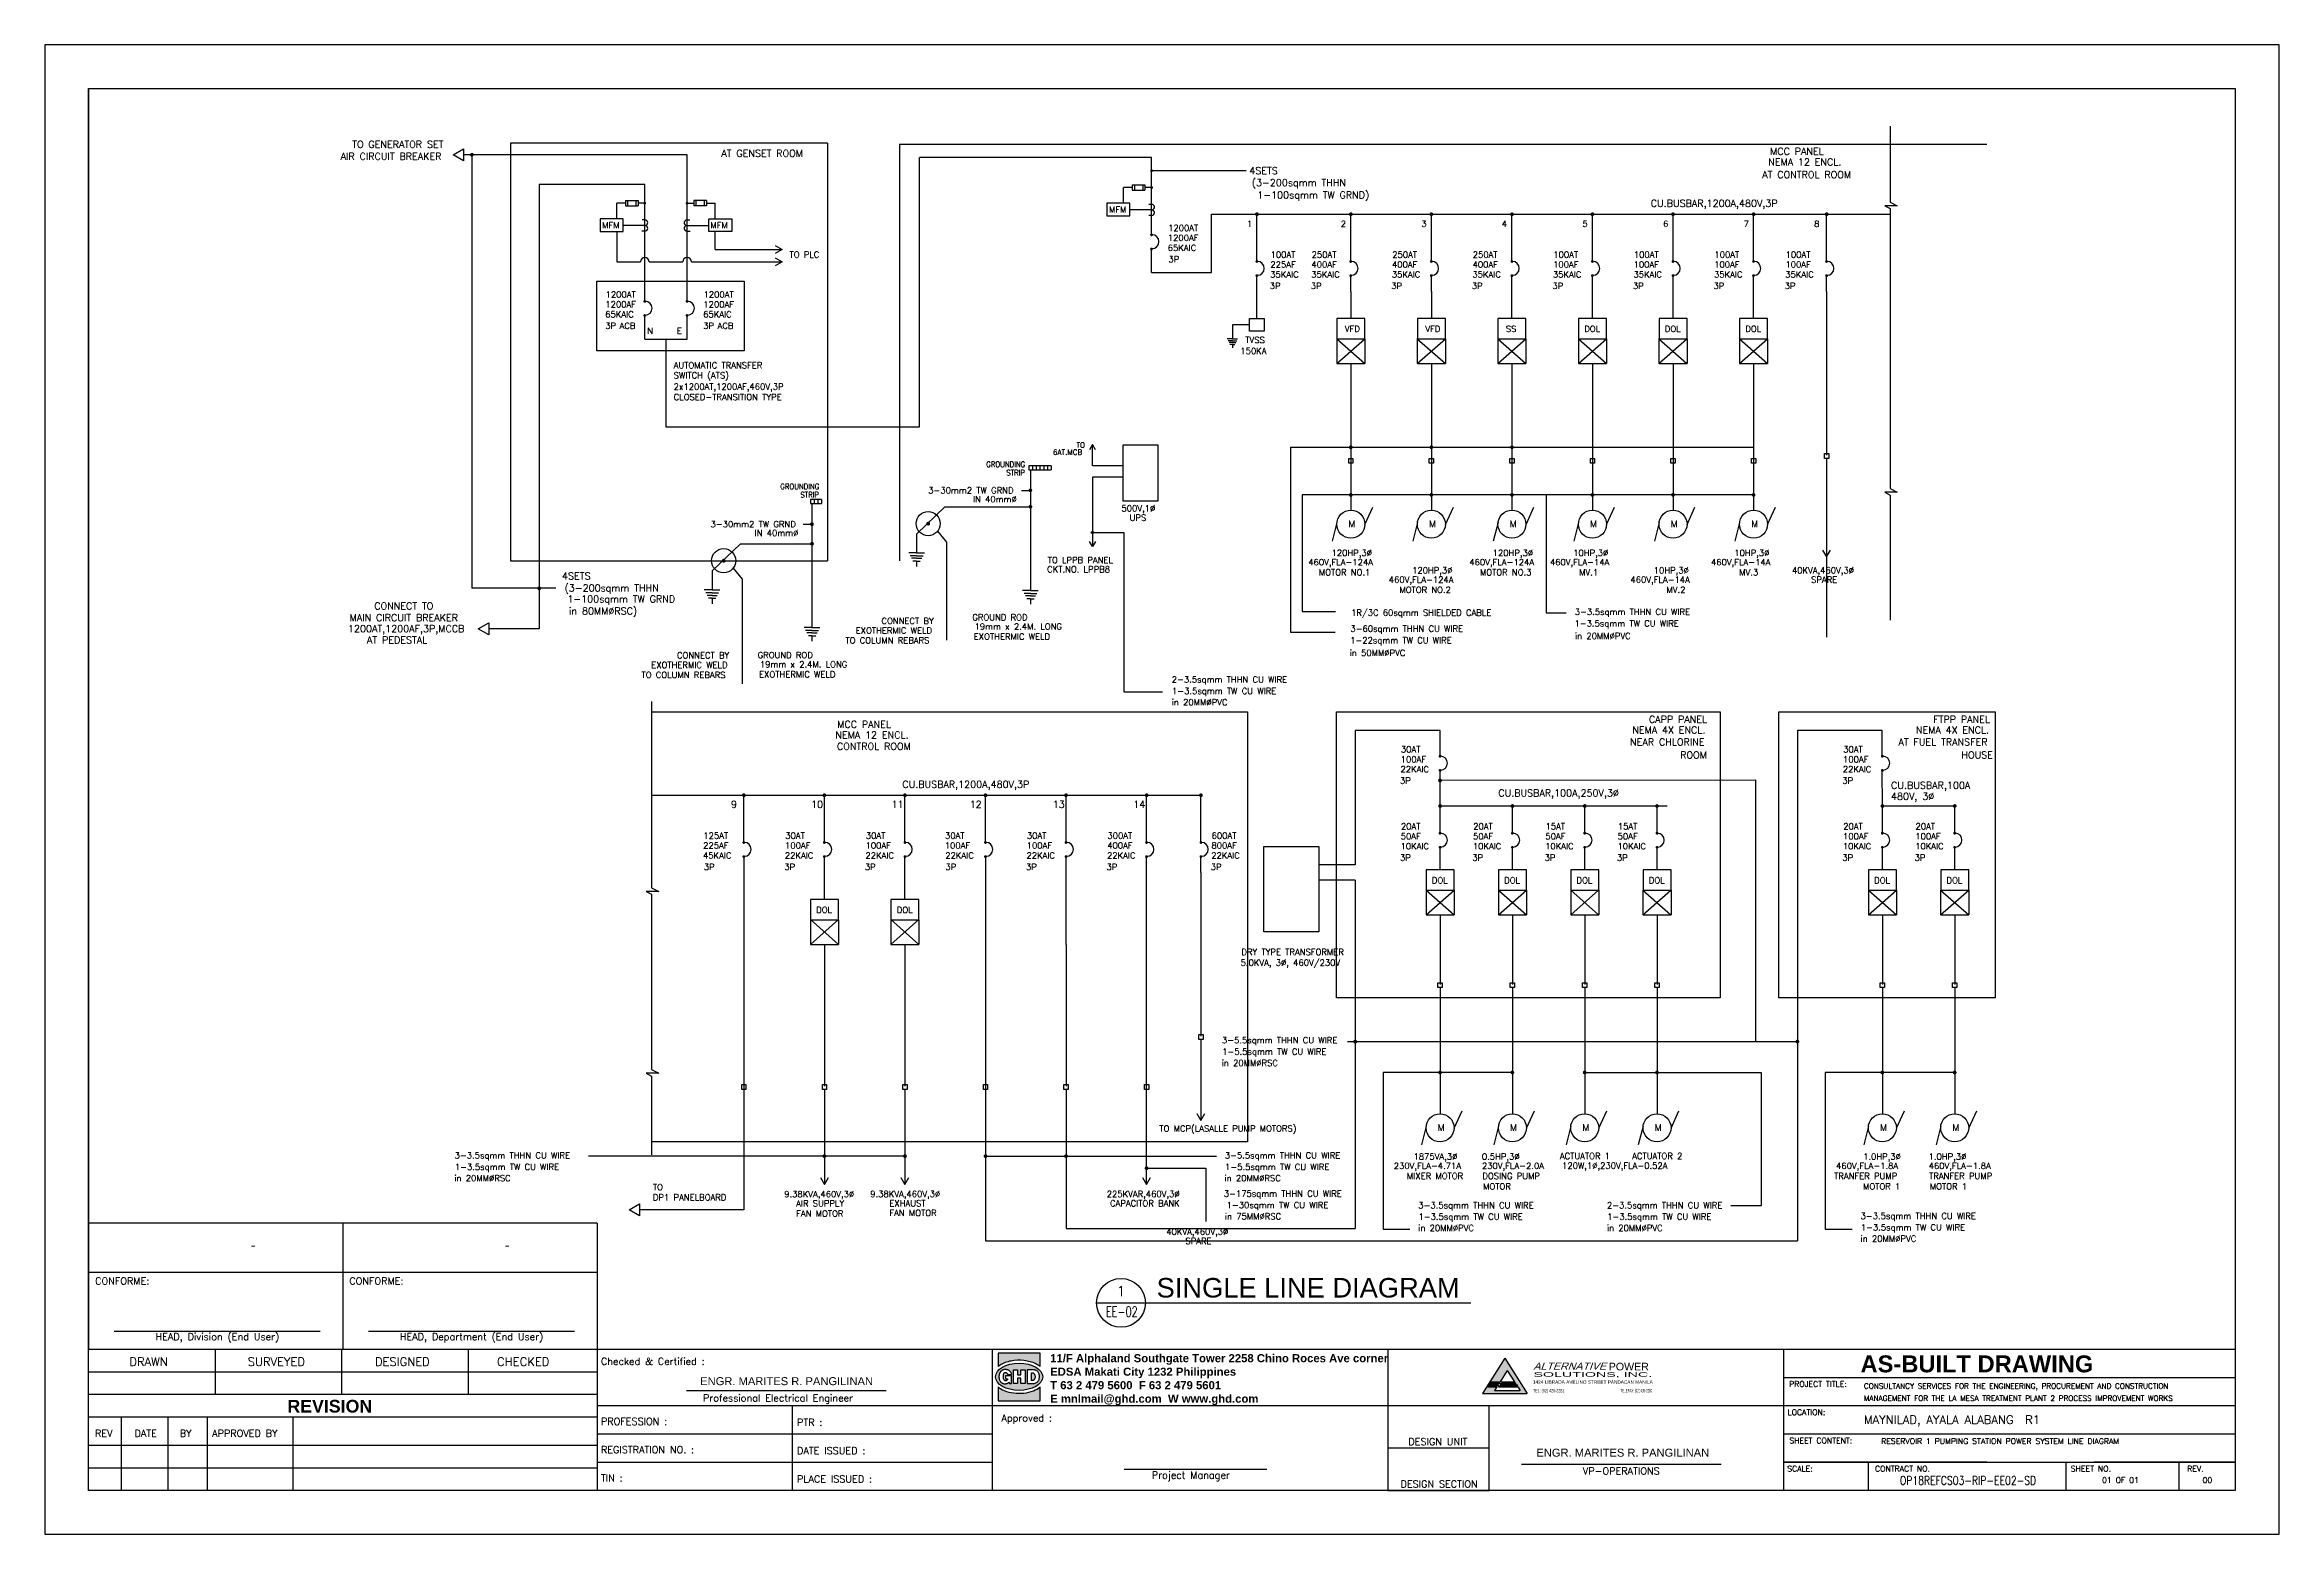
# Paper-space layout 'Layout1' of a CAD drawing. Header units: millimetres. Extents: x -386 to 34, y -1 to 279.
# The model-space entities are those that its viewports show. They can reach past a viewport. Long polylines and large blocks are cut down to what shows.
import ezdxf
from ezdxf.enums import TextEntityAlignment as Align

# ---------------------------------------------------------------- set-up
doc = ezdxf.new("R2010")
doc.units = ezdxf.units.MM
doc.header["$LTSCALE"] = 1000
doc.header["$MEASUREMENT"] = 0
doc.linetypes.add('HIDDEN', pattern=[0.375, 0.25, -0.125])
for name, color, linetype in [('71-12459_XREF-T-BLK_A1$0$BORDER', 6, 'Continuous'), ('71-12459_XREF-T-BLK_A1$0$G-25CO', 7, 'Continuous'), ('71-12459_XREF-T-BLK_A1$0$T_BLK_LINE', 1, 'Continuous'), ('71-12459_XREF-T-BLK_A1$0$T_BLK_TXT', 3, 'Continuous'), ('71-12459_XREF-T-BLK_A1$0$T_MWSI-LOGO', 2, 'Continuous'), ('71-12459_XREF-T-BLK_A1$0$TEXT', 3, 'Continuous'), ('a ee', 3, 'Continuous'), ('a ee co', 7, 'Continuous'), ('a lights', 3, 'Continuous'), ('aa co', 7, 'Continuous'), ('aa light', 7, 'Continuous'), ('drawing', 7, 'Continuous'), ('LIGHTING', 1, 'Continuous')]:
    doc.layers.add(name, color=color, linetype=linetype)
doc.layers.add('71-12459_XREF-T-BLK_A1$0$G-152CO', color=7, linetype='Continuous', true_color=0x0065a4)
doc.layers.add('71-12459_XREF-T-BLK_A1$0$G-252CO', color=7, linetype='Continuous', true_color=0xaaaaaa)
doc.styles.add('71-12459_XREF-T-BLK_A1$0$ARIAL', font='arialbd.ttf')
doc.styles.add('71-12459_XREF-T-BLK_A1$0$ROMANT', font='romantic.ttf')
doc.styles.add('71-12459_XREF-T-BLK_A1$0$SIMPLEX', font='simplex.shx')
doc.styles.add('apsi logo', font='arial.ttf', dxfattribs={"height": 16})
doc.styles.add('Arial', font='arial.ttf')
doc.styles.add('ROMANS', font='ROMANS.shx')
doc.styles.add('SIMPLEX', font='simplex.shx', dxfattribs={"width": 0.8})
doc.styles.get("Standard").update_dxf_attribs({"font": 'simplex.shx'})

psp = doc.layouts.get("Layout1")

# ---------------------------------------------------------------- texts
at = {"color": 2, "style": 'apsi logo', "oblique": 20, "width": 1.064178}
psp.add_text('ALTERNATIVE', height=1.3445, dxfattribs=at).set_placement((-106.55, 30.38))
at = {"color": 2, "linetype": 'ByBlock', "lineweight": -3, "ltscale": 3, "style": 'Arial'}
for s, height, width, p, p2 in [('SOLUTIONS, INC.', 0.8861, 2.163665, (-106.53, 29.03), (-84.21, 29.03)), ('TEL: (02) 420-2281', 0.6461, 0.756003, (-106.63, 26.12), (-100.71, 26.12)), ('1424 LIBRADA AVELINO STREET PANDACAN MANILA', 0.6461, 0.979754, (-106.63, 27.73), (-84.12, 27.73))]:
    psp.add_text(s, height=height, rotation=360, dxfattribs=dict(at, width=width)).set_placement(p, p2, align=Align.FIT)
at = {"color": 2, "style": 'Arial'}
psp.add_text('POWER', height=1.431, dxfattribs=at).set_placement((-92.38, 30.25))
at = {"color": 2, "linetype": 'ByBlock', "lineweight": -3, "ltscale": 3, "style": 'Arial', "width": 0.581013}
psp.add_text('TELEFAX: (02) 420-2280', height=0.6461, dxfattribs=at).set_placement((-90.12, 26.12), (-84.2, 26.12), align=Align.FIT)
at = {"color": 2, "char_height": 1.5, "attachment_point": 1}
for insert in [(-263.14, 28.97), (-105.98, 15.53)]:
    psp.add_mtext_dynamic_manual_height_columns('{\\fArial|b0|i0|c0|p34;ENGR. MARITES R. PANGILINAN}', width=74.7445, gutter_width=1, heights=[0], dxfattribs=dict(at, insert=insert))
at = {"layer": '71-12459_XREF-T-BLK_A1$0$T_BLK_TXT', "color": 2}
for s, height, style, p in [('-', 1.73, '71-12459_XREF-T-BLK_A1$0$ROMANT', (-347.17, 52.96)), ('-', 1.73, '71-12459_XREF-T-BLK_A1$0$ROMANT', (-299.4, 52.96)), ('HEAD, Division (End User)', 1.3272, '71-12459_XREF-T-BLK_A1$0$SIMPLEX', (-353.89, 35.9)), ('HEAD, Department (End User)', 1.3272, '71-12459_XREF-T-BLK_A1$0$SIMPLEX', (-306.11, 35.9))]:
    psp.add_text(s, height=height, dxfattribs=dict(at, style=style)).set_placement(p, align=Align.CENTER)
at = {"layer": '71-12459_XREF-T-BLK_A1$0$T_BLK_TXT', "color": 2, "style": '71-12459_XREF-T-BLK_A1$0$SIMPLEX'}
for p in [(-376.86, 46.41), (-329.08, 46.41)]:
    psp.add_text('CONFORME:', height=1.327, dxfattribs=at).set_placement(p)
at = {"layer": '71-12459_XREF-T-BLK_A1$0$T_MWSI-LOGO', "color": 6, "style": '71-12459_XREF-T-BLK_A1$0$ARIAL'}
psp.add_text('AS-BUILT DRAWING', height=3.1852, dxfattribs=at).set_placement((-45.05, 29.88))
at = {"layer": '71-12459_XREF-T-BLK_A1$0$T_MWSI-LOGO', "color": 2, "style": '71-12459_XREF-T-BLK_A1$0$ARIAL'}
psp.add_text('REVISION', height=2.389, dxfattribs=at).set_placement((-332.76, 22.32), align=Align.CENTER)
at = {"layer": '71-12459_XREF-T-BLK_A1$0$TEXT', "style": '71-12459_XREF-T-BLK_A1$0$SIMPLEX'}
for s, height, p in [('DRAWN', 1.593, (-370.44, 31.09)), ('SURVEYED', 1.593, (-348.2, 31.09)), ('DESIGNED', 1.593, (-324.28, 31.09)), ('CHECKED', 1.593, (-301.31, 31.09)), ('REV', 1.327, (-376.88, 17.74)), ('DATE', 1.327, (-369.46, 17.74)), ('BY', 1.327, (-360.95, 17.74)), ('APPROVED BY', 1.3272, (-354.87, 17.74))]:
    psp.add_text(s, height=height, dxfattribs=at).set_placement(p)
at = {"layer": '71-12459_XREF-T-BLK_A1$0$TEXT', "color": 2, "style": '71-12459_XREF-T-BLK_A1$0$SIMPLEX'}
for s, height, p in [('Checked & Certified :', 1.3272, (-281.8, 31.27)), ('Professional Electrical Engineer', 1.3272, (-262.63, 24.38)), ('PROFESSION :', 1.3272, (-281.8, 19.98)), ('PTR :', 1.327, (-244.94, 19.8)), ('Approved :', 1.327, (-206.52, 20.63)), ('REGISTRATION NO. :', 1.3272, (-281.8, 14.67)), ('DATE ISSUED :', 1.3272, (-244.94, 14.49)), ('TIN :', 1.327, (-281.8, 9.36)), ('PLACE ISSUED :', 1.3272, (-244.94, 9.18)), ('Project Manager', 1.3272, (-178.26, 9.89))]:
    psp.add_text(s, height=height, dxfattribs=at).set_placement(p)
for s, height, p in [('PROJECT TITLE:', 1.0617, (-53.05, 27.15)), ('LOCATION:', 1.062, (-55.22, 21.84)), ('DESIGN UNIT', 1.3272, (-124.49, 16.17)), ('SHEET CONTENT:', 1.0617, (-52.52, 16.53)), ('RESERVOIR 1 PUMPING STATION POWER SYSTEM LINE DIAGRAM', 1.0617, (-18.81, 16.41)), ('DESIGN SECTION', 1.3272, (-124.26, 8.21)), ('VP-OPERATIONS', 1.3272, (-90.03, 10.68)), ('SCALE:', 1.062, (-56.44, 11.23)), ('CONTRACT NO.', 1.0617, (-37.17, 11.23)), ('SHEET NO.', 1.062, (-1.76, 11.23)), ('01 OF 01', 1.062, (3.8, 9.09)), ('REV.', 1.062, (17.88, 11.23)), ('00', 1.062, (20.15, 9.09))]:
    psp.add_text(s, height=height, dxfattribs=at).set_placement(p, align=Align.CENTER)

msp = doc.modelspace()

# ---------------------------------------------------------------- texts
at = {"color": 3, "style": 'SIMPLEX'}
for s, p in [('TO', (1019710, 44898, 106)), ('6AT.MCB', (1019229, 44750, 106))]:
    msp.add_text(s, height=107.6, dxfattribs=at).set_placement(p, align=Align.MIDDLE_LEFT)
at = {"insert": (1024457, 27627), "char_height": 400, "attachment_point": 5, "style": 'ROMANS'}
msp.add_mtext_dynamic_manual_height_columns('{\\fArial|b0|i0|c0|p34;\\C2;SINGLE LINE DIAGRAM}', width=6905.93, gutter_width=1250, heights=[0], dxfattribs=at)
at = {"layer": 'a ee', "color": 4, "style": 'ROMANS'}
for s, height, p in [('AT GENSET ROOM', 143.45, (1013270, 50805, 106)), ('MCC PANEL', 143.4, (1034472, 50843, 106)), ('4SETS', 143.4, (1023543, 50448, 194)), ('(3-200sqmm THHN', 143.45, (1024268, 50202, 194)), ('AT CONTROL ROOM', 143.45, (1034671, 50364, 106)), ('NEMA 12 ENCL.', 143.45, (1034633, 50626, 106)), ('1-100sqmm TW GRND)', 143.45, (1024562, 49946, 194)), ('1', 126, (1023257, 49367, 106)), ('2', 126, (1025179, 49367, 88)), ('3', 126, (1026830, 49367, 88)), ('4', 126, (1028480, 49367, 88)), ('5', 126, (1030130, 49367, 88)), ('6', 126, (1031783, 49367, 88)), ('7', 126, (1033433, 49367, 88)), ('8', 126, (1034878, 49367, 88)), ('3-30mm2 TW GRND', 126.24, (1017547, 43905, 106)), ('IN 40mm%%C', 126.2, (1018039, 43724, 106)), ('3-30mm2 TW GRND', 126.24, (1013087, 43212, 106)), ('IN 40mm%%C', 126.2, (1013565, 43031, 106)), ('TO LPPB PANEL', 126.24, (1019790, 42476, -6)), ('4SETS', 143.4, (1009464, 42139, 106)), ('CKT.NO. LPPB8', 126.24, (1019754, 42288, -6)), ('CONNECT TO ', 143.45, (1005978, 41525, 106)), ('(3-200sqmm THHN', 143.45, (1010188, 41893, 106)), ('1-100sqmm TW GRND', 143.45, (1010384, 41673, 106)), ('MAIN CIRCUIT BREAKER ', 143.45, (1005978, 41287, 106)), (' in 80MM%%CRSC)', 143.45, (1009963, 41424, 106)), ('GROUND ROD', 126.2, (1018142, 41304, 106)), ('19mm x 2.4M. LONG', 126.24, (1018518, 41115, 106)), ('1R/3C 60sqmm SHIELDED CABLE ', 126.24, (1026817, 41398, 88)), ('3-3.5sqmm THHN CU WIRE', 126.24, (1031101, 41416, 159)), ('1-3.5sqmm TW CU WIRE', 126.24, (1030983, 41178, 159)), ('1200AT,1200AF,3P,MCCB', 143.45, (1005978, 41060, 106)), ('AT PEDESTAL', 143.45, (1005792, 40827, 106)), ('EXOTHERMIC WELD', 126.24, (1018389, 40909, 106)), ('3-60sqmm THHN CU WIRE', 126.24, (1026477, 41070, 159)), ('1-22sqmm TW CU WIRE', 126.24, (1026359, 40832, 159)), (' in 20MM%%CPVC', 126.24, (1030452, 40922, 159)), ('GROUND ROD', 126.2, (1013744, 40529, 106)), ('19mm x 2.4M. LONG', 126.24, (1014120, 40340, 106)), (' in 50MM%%CPVC', 126.24, (1025836, 40575, 159)), ('EXOTHERMIC WELD', 126.24, (1013991, 40134, 106)), ('2-3.5sqmm THHN CU WIRE', 126.24, (1022845, 40030, 211)), ('1-3.5sqmm TW CU WIRE', 126.24, (1022736, 39795, 211)), (' in 20MM%%CPVC', 126.24, (1022191, 39564, 211)), ('NEMA 12 ENCL.', 143.45, (1015521, 38883, 53)), ('MCC PANEL', 143.4, (1015360, 39100, 53)), ('NEMA 4X ENCL.', 143.45, (1031848, 38988, 211)), ('CAPP PANEL', 143.4, (1032035, 39205, 211)), ('NEMA 4X ENCL.', 143.45, (1037659, 38988, 176)), ('FTPP PANEL', 143.4, (1037846, 39205, 176)), ('CONTROL ROOM', 143.45, (1015559, 38653, 53)), ('NEAR CHLORINE', 143.45, (1031816, 38737, 211)), ('ROOM', 143.4, (1032353, 38477, 211)), ('AT FUEL TRANSFER', 143.45, (1037464, 38737, 176)), ('HOUSE', 143.4, (1038164, 38477, 176)), ('9', 143, (1012695, 37462, 35)), ('10', 143.4, (1014397, 37462, 35)), ('11', 143.4, (1016047, 37462, 35)), ('12', 143.4, (1017646, 37462, 35)), ('13', 143.4, (1019347, 37462, 35)), ('14', 143.4, (1020998, 37462, 35)), ('3-5.5sqmm THHN CU WIRE', 126.24, (1023873, 32639, 53)), ('1-5.5sqmm TW CU WIRE', 126.24, (1023764, 32404, 53)), (' in 20MM%%CRSC', 126.24, (1023219, 32173, 53)), ('3-3.5sqmm THHN CU WIRE', 126.24, (1008152, 30278, 53)), ('3-5.5sqmm THHN CU WIRE', 126.24, (1023932, 30278, 53)), (' in 20MM%%CRSC', 126.24, (1007499, 29812, 53)), ('1-3.5sqmm TW CU WIRE', 126.24, (1008043, 30043, 53)), (' in 20MM%%CRSC', 126.24, (1023278, 29812, 53)), ('1-5.5sqmm TW CU WIRE', 126.24, (1023823, 30043, 53)), ('3-175sqmm THHN CU WIRE', 126.24, (1023938, 29495, 53)), ('1-30sqmm TW CU WIRE', 126.24, (1023829, 29260, 53)), ('3-3.5sqmm THHN CU WIRE', 126.24, (1027895, 29257, 211)), ('2-3.5sqmm THHN CU WIRE', 126.24, (1031761, 29257, 211)), (' in 75MM%%CRSC', 126.24, (1023284, 29029, 53)), (' in 20MM%%CPVC', 126.24, (1027241, 28792, 211)), ('1-3.5sqmm TW CU WIRE', 126.24, (1027786, 29022, 211)), (' in 20MM%%CPVC', 126.24, (1031107, 28792, 211)), ('1-3.5sqmm TW CU WIRE', 126.24, (1031652, 29022, 211)), ('3-3.5sqmm THHN CU WIRE', 126.24, (1036957, 29038, 229)), ('1-3.5sqmm TW CU WIRE', 126.24, (1036848, 28803, 229)), (' in 20MM%%CPVC', 126.24, (1036303, 28573, 229))]:
    msp.add_text(s, height=height, dxfattribs=at).set_placement(p, align=Align.CENTER)
for s, height, p in [('CU.BUSBAR,1200A,480V,3P', 143.45, (1031477, 49779, 106)), ('AUTOMATIC TRANSFER', 126.24, (1011458, 46468, 106)), ('SWITCH (ATS)', 126.24, (1011458, 46262, 106)), ('2x1200AT,1200AF,460V,3P', 126.24, (1011458, 46031, 106)), ('CLOSED-TRANSITION TYPE', 126.24, (1011458, 45816, 106)), ('500V,1%%C', 126.2, (1020633, 43536, 88)), ('UPS', 126.2, (1020799, 43345, 88)), ('120HP,3%%C', 126.2, (1024937, 42624, 88)), ('120HP,3%%C', 126.2, (1028238, 42624, 88)), ('10HP,3%%C', 126.2, (1029888, 42624, 88)), ('10HP,3%%C', 126.2, (1033188, 42624, 88)), ('460V,FLA-124A', 126.24, (1024460, 42433, 88)), ('MOTOR NO.1', 126.2, (1024677, 42226, 88)), ('460V,FLA-124A', 126.24, (1026110, 42074, 88)), ('120HP,3%%C', 126.2, (1026587, 42265, 88)), ('460V,FLA-124A', 126.24, (1027760, 42433, 88)), ('MOTOR NO.3', 126.2, (1027977, 42226, 88)), ('460V,FLA-14A', 126.24, (1029411, 42433, 88)), ('MV.1', 126.2, (1030010, 42226, 88)), ('460V,FLA-14A', 126.24, (1031061, 42074, 88)), ('10HP,3%%C', 126.2, (1031538, 42265, 88)), ('460V,FLA-14A', 126.24, (1032711, 42433, 88)), ('MV.3', 126.2, (1033289, 42226, 88)), ('40KVA,460V,3%%C', 126.24, (1034369, 42265, 88)), ('SPARE', 126.2, (1034761, 42074, 88)), ('MOTOR NO.2', 126.2, (1026327, 41867, 88)), ('MV.2', 126.2, (1031799, 41867, 88)), ('CONNECT BY', 126.2, (1015716, 41230, 106)), ('TO COLUMN REBARS', 126.24, (1014977, 40830, 106)), ('EXOTHERMIC WELD', 126.24, (1015189, 41034, 106)), ('EXOTHERMIC WELD', 126.24, (1010999, 40328, 106)), ('CONNECT BY', 126.2, (1011526, 40524, 106)), ('TO COLUMN REBARS', 126.24, (1010799, 40124, 106)), ('CU.BUSBAR,1200A,480V,3P', 143.45, (1016143, 37875, 35)), ('CU.BUSBAR,100A,250V,3%%C', 143.45, (1028353, 37696, 53)), ('CU.BUSBAR,100A', 143.45, (1036400, 37853, 70)), ('480V, 3%%C', 143.4, (1036400, 37628, 70)), ('TO MCP(LASALLE PUMP MOTORS)', 126.24, (1021409, 30829, 35)), ('1875VA,3%%C', 126.24, (1026616, 30255, 194)), ('0.5HP,3%%C', 126.2, (1028016, 30255, 194)), ('ACTUATOR 1', 126.2, (1029614, 30266, 194)), ('ACTUATOR 2', 126.2, (1031096, 30266, 194)), ('1.0HP,3%%C', 126.2, (1035828, 30255, 211)), ('1.0HP,3%%C', 126.2, (1037169, 30255, 211)), ('230V,FLA-4.71A', 126.24, (1026211, 30064, 194)), ('MIXER MOTOR', 126.24, (1026480, 29857, 194)), ('230V,FLA-2.0A', 126.24, (1028018, 30064, 194)), ('DOSING PUMP', 126.24, (1028027, 29857, 194)), ('MOTOR', 126.2, (1028042, 29643, 194)), ('120W,1%%C,230V,FLA-0.52A', 126.24, (1029660, 30068, 194)), ('TRANFER PUMP ', 126.24, (1035234, 29857, 211)), ('460V,FLA-1.8A', 126.24, (1035273, 30064, 211)), ('MOTOR 1', 126.2, (1035826, 29643, 211)), ('TRANFER PUMP ', 126.24, (1037179, 29857, 211)), ('460V,FLA-1.8A', 126.24, (1037171, 30064, 211)), ('MOTOR 1', 126.2, (1037195, 29643, 211)), ('TO', 126.2, (1011033, 29627, 35)), ('DP1 PANELBOARD', 126.24, (1011033, 29420, 35)), ('9.38KVA,460V,3%%C', 126.24, (1013723, 29485, 35)), ('AIR SUPPLY', 126.2, (1013967, 29294, 35)), ('9.38KVA,460V,3%%C', 126.24, (1015486, 29488, 35)), ('EXHAUST', 126.2, (1015878, 29297, 35)), ('225KVAR,460V,3%%C', 126.24, (1020331, 29488, 35)), ('CAPACITOR BANK', 126.24, (1020398, 29297, 35)), ('FAN MOTOR', 126.2, (1013967, 29087, 35)), ('FAN MOTOR', 126.2, (1015878, 29100, 35)), ('40KVA,460V,3%%C', 126.24, (1021550, 28716, 35)), ('SPARE', 126.2, (1021942, 28525, 35))]:
    msp.add_text(s, height=height, dxfattribs=at).set_placement(p)
for s, height, p in [('MFM', 126.2, (1009992, 49401, 106)), ('MFM', 126.2, (1012210, 49401, 106)), ('MFM', 126.2, (1020376, 49722, 106)), ('65KAIC', 126.2, (1021580, 48938, 106)), ('1200AF', 126.2, (1021583, 49143, 106)), ('1200AT', 126.2, (1021588, 49345, 106)), ('TO PLC', 126.2, (1013832, 48799, 106)), ('3P', 126.2, (1021593, 48704, 106)), ('225AF', 126.2, (1023684, 48596, 106)), ('100AT', 126.2, (1023688, 48799, 106)), ('400AF', 126.2, (1024525, 48596, 88)), ('250AT', 126.2, (1024529, 48799, 88)), ('400AF', 126.2, (1026175, 48596, 88)), ('250AT', 126.2, (1026180, 48799, 88)), ('400AF', 126.2, (1027826, 48596, 88)), ('250AT', 126.2, (1027830, 48799, 88)), ('100AF', 126.2, (1029476, 48596, 88)), ('100AT', 126.2, (1029480, 48799, 88)), ('100AF', 126.2, (1031126, 48596, 88)), ('100AT', 126.2, (1031130, 48799, 88)), ('100AF', 126.2, (1032776, 48596, 88)), ('100AT', 126.2, (1032781, 48799, 88)), ('100AF', 126.2, (1034236, 48596, 88)), ('100AT', 126.2, (1034240, 48799, 88)), ('3P', 126.2, (1023669, 48158, 106)), ('35KAIC', 126.2, (1023680, 48392, 106)), ('3P', 126.2, (1024510, 48158, 88)), ('35KAIC', 126.2, (1024521, 48392, 88)), ('3P', 126.2, (1026160, 48158, 88)), ('35KAIC', 126.2, (1026172, 48392, 88)), ('3P', 126.2, (1027811, 48158, 88)), ('35KAIC', 126.2, (1027822, 48392, 88)), ('3P', 126.2, (1029461, 48158, 88)), ('35KAIC', 126.2, (1029472, 48392, 88)), ('3P', 126.2, (1031111, 48158, 88)), ('35KAIC', 126.2, (1031122, 48392, 88)), ('3P', 126.2, (1032761, 48158, 88)), ('35KAIC', 126.2, (1032773, 48392, 88)), ('3P', 126.2, (1034220, 48158, 88)), ('35KAIC', 126.2, (1034232, 48392, 88)), ('65KAIC', 126.2, (1010056, 47574, 106)), ('1200AF', 126.2, (1010059, 47779, 106)), ('1200AT', 126.2, (1010064, 47981, 106)), ('65KAIC', 126.2, (1012063, 47574, 106)), ('1200AF', 126.2, (1012067, 47778, 106)), ('1200AT', 126.2, (1012071, 47981, 106)), ('3P', 126.2, (1010057, 47340, 106)), ('ACB', 126.2, (1010350, 47340, 106)), ('N', 126, (1010917, 47236, 106)), ('E', 126, (1011524, 47236, 106)), ('3P', 126.2, (1012064, 47340, 106)), ('ACB', 126.2, (1012358, 47340, 106)), ('150KA', 126.2, (1023069, 46825, 106)), ('30AT', 126.2, (1026358, 38661, 141)), ('100AF', 126.2, (1026354, 38458, 141)), ('30AT', 126.2, (1035420, 38661, 159)), ('100AF', 126.2, (1035416, 38458, 159)), ('3P', 126.2, (1026339, 38020, 141)), ('22KAIC', 126.2, (1026350, 38254, 141)), ('3P', 126.2, (1035401, 38020, 159)), ('22KAIC', 126.2, (1035412, 38254, 159)), ('20AT', 126.2, (1026358, 37084, 141)), ('20AT', 126.2, (1027839, 37084, 141)), ('15AT', 126.2, (1029321, 37084, 141)), ('15AT', 126.2, (1030802, 37084, 141)), ('20AT', 126.2, (1035420, 37084, 159)), ('20AT', 126.2, (1036901, 37084, 159)), ('225AF', 126.2, (1012063, 36692, 35)), ('125AT', 126.2, (1012067, 36894, 35)), ('30AT', 126.2, (1013744, 36894, 35)), ('100AF', 126.2, (1013740, 36692, 35)), ('30AT', 126.2, (1015395, 36894, 35)), ('100AF', 126.2, (1015390, 36692, 35)), ('30AT', 126.2, (1017017, 36894, 35)), ('100AF', 126.2, (1017013, 36692, 35)), ('30AT', 126.2, (1018695, 36894, 35)), ('100AF', 126.2, (1018691, 36692, 35)), ('400AF', 126.2, (1020341, 36692, 35)), ('300AT', 126.2, (1020345, 36894, 35)), ('800AF', 126.2, (1022476, 36692, 35)), ('600AT', 126.2, (1022480, 36894, 35)), ('50AF', 126.2, (1026354, 36881, 141)), ('10KAIC', 126.2, (1026350, 36677, 141)), ('50AF', 126.2, (1027835, 36881, 141)), ('10KAIC', 126.2, (1027832, 36677, 141)), ('50AF', 126.2, (1029317, 36881, 141)), ('10KAIC', 126.2, (1029313, 36677, 141)), ('50AF', 126.2, (1030798, 36881, 141)), ('10KAIC', 126.2, (1030795, 36677, 141)), ('10KAIC', 126.2, (1035412, 36677, 159)), ('100AF', 126.2, (1035416, 36881, 159)), ('10KAIC', 126.2, (1036894, 36677, 159)), ('100AF', 126.2, (1036897, 36881, 159)), ('45KAIC', 126.2, (1012059, 36487, 35)), ('3P', 126.2, (1012075, 36253, 35)), ('3P', 126.2, (1013725, 36253, 35)), ('22KAIC', 126.2, (1013736, 36487, 35)), ('3P', 126.2, (1015375, 36253, 35)), ('22KAIC', 126.2, (1015387, 36487, 35)), ('22KAIC', 126.2, (1017023, 36487, 35)), ('3P', 126.2, (1017026, 36253, 35)), ('3P', 126.2, (1018676, 36253, 35)), ('22KAIC', 126.2, (1018687, 36487, 35)), ('3P', 126.2, (1020326, 36253, 35)), ('22KAIC', 126.2, (1020337, 36487, 35)), ('3P', 126.2, (1022461, 36253, 35)), ('22KAIC', 126.2, (1022472, 36487, 35)), ('3P', 126.2, (1026339, 36443, 141)), ('3P', 126.2, (1027820, 36443, 141)), ('3P', 126.2, (1029302, 36443, 141)), ('3P', 126.2, (1030783, 36443, 141)), ('3P', 126.2, (1035401, 36443, 159)), ('3P', 126.2, (1036882, 36443, 159))]:
    msp.add_text(s, height=height, dxfattribs=at).set_placement(p, align=Align.MIDDLE_LEFT)
at = {"layer": 'a ee', "color": 3, "style": 'ROMANS'}
for s, p in [('VFD', (1025208, 47214, 88)), ('VFD', (1026858, 47214, 88)), ('SS', (1028508, 47214, 88)), ('DOL', (1030115, 47214, 88)), ('DOL', (1031765, 47214, 88)), ('DOL', (1033415, 47214, 88)), ('DOL', (1026992, 35914, 141)), ('DOL', (1028474, 35914, 141)), ('DOL', (1029955, 35914, 141)), ('DOL', (1031437, 35914, 141)), ('DOL', (1036054, 35914, 159)), ('DOL', (1037536, 35914, 159)), ('DOL', (1014379, 35309, 35)), ('DOL', (1016029, 35309, 35))]:
    msp.add_text(s, height=126.2, dxfattribs=at).set_placement(p)
at = {"layer": 'a ee', "color": 4, "style": 'ROMANS', "width": 0.9}
for s, p in [('GROUNDING ', (1018297, 44443, 106)), ('GROUNDING ', (1014077, 43990, 106)), ('STRIP', (1018464, 44273, 106)), ('STRIP', (1014244, 43820, 106))]:
    msp.add_text(s, height=114.8, dxfattribs=at).set_placement(p, align=Align.CENTER)
at = {"layer": 'a ee', "color": 4, "style": 'ROMANS'}
for s, p in [('5.0KVA, 3%%C, 460V/230V', (1025114, 34226, 53)), ('DRY TYPE TRANSFORMER ', (1025275, 34446, 53))]:
    msp.add_text(s, height=126.24, dxfattribs=at).set_placement(p, align=Align.RIGHT)
at = {"layer": 'a ee', "color": 4, "insert": (1023169, 47114, 106), "char_height": 126.2, "attachment_point": 1, "style": 'ROMANS'}
msp.add_mtext('TVSS', dxfattribs=at)
at = {"layer": 'a ee', "color": 4, "ltscale": 5, "char_height": 138, "attachment_point": 1, "style": 'ROMANS'}
for insert in [(1025284, 43352, 88), (1026934, 43352, 88), (1028584, 43352, 88), (1030235, 43352, 88), (1031885, 43352, 88), (1033535, 43352, 88), (1027113, 30983, 194), (1028594, 30983, 194), (1030076, 30983, 194), (1031557, 30983, 194), (1036175, 30983, 211), (1037656, 30983, 211)]:
    msp.add_mtext('M', dxfattribs=dict(at, insert=insert))
at = {"layer": 'aa co', "color": 4, "style": 'ROMANS'}
for s, p in [('AIR CIRCUIT BREAKER', (1005668, 50739, 106)), ('TO GENERATOR SET ', (1005855, 50987, 106))]:
    msp.add_text(s, height=143.45, dxfattribs=at).set_placement(p, align=Align.CENTER)
at = {"layer": 'LIGHTING', "color": 2, "char_height": 210, "attachment_point": 1}
for s, insert in [('{\\Fromans|c0;1}', (1020532, 27665)), ('{\\Fromans|c0;\\W0.7;EE-02}', (1020311, 27246))]:
    msp.add_mtext_dynamic_manual_height_columns(s, width=20539.55, gutter_width=1, heights=[0], dxfattribs=dict(at, insert=insert))

# ---------------------------------------------------------------- blocks, each defined once
blk = doc.blocks.new('71-12459_XREF-T-BLK_A1$0$GHD_G_1032')
at = {"layer": '71-12459_XREF-T-BLK_A1$0$G-25CO', "insert": (0, 0), "char_height": 2.25, "width": 100.3017, "attachment_point": 4, "style": '71-12459_XREF-T-BLK_A1$0$ARIAL'}
blk.add_mtext('11/F Alphaland Southgate Tower 2258 Chino Roces Ave corner EDSA Makati City 1232 Philippines\\P{\\fArial|b1|i0|c0|p34;T }63 2 479 5600  {\\fArial|b1|i0|c0|p34;F} 63 2 479 5601\\P{\\fArial|b1|i0|c0|p34;E} mnlmail@ghd.com  {\\fArial|b1|i0|c0|p34;W} www.ghd.com', dxfattribs=at)
blk = doc.blocks.new('71-12459_XREF-T-BLK_A1$0$PROJ_INFO')
at = {"layer": '71-12459_XREF-T-BLK_A1$0$TEXT', "style": '71-12459_XREF-T-BLK_A1$0$SIMPLEX'}
for tag, p in [('PROJ_TITL1', (-138.93, 38.01)), ('PROJ_TITL2', (-138.93, 33.43)), ('LOC', (-138.93, 25.83)), ('CONT_NO', (-125.49, 2.11))]:
    blk.add_attdef(tag, p, '', height=3.17, dxfattribs=at)

# ---------------------------------------------------------------- hatches: boundary and pattern name
at = {"layer": 'a lights'}
msp.add_hatch(color=1, dxfattribs=at).paths.add_polyline_path([(1020059, 43104, 1), (1020014, 43104, 1)])

# ---------------------------------------------------------------- linework, layer by layer
at = {"color": 1}
msp.add_line((1020123, 27320), (1027789, 27320), dxfattribs=at)
msp.add_circle((1020623, 27320), 500, dxfattribs=at)
at = {"layer": 'a ee', "color": 4, "ltscale": 5}
for p, q in [((1006939, 50844, 106), (1007152, 50967, 106)), ((1007152, 50721, 106), (1006939, 50844, 106)), ((1007152, 50967, 106), (1007152, 50721, 106)), ((1011733, 47825, 106), (1011733, 50844, 106)), ((1021250, 49190, 106), (1021250, 50789, 106)), ((1010866, 47826, 106), (1010866, 50238, 106)), ((1022477, 48430, 106), (1022477, 49626, 106)), ((1023407, 48644, 106), (1023407, 49626, 106)), ((1025332, 48644, 88), (1025332, 49626, 88)), ((1026982, 48644, 88), (1026982, 49626, 88)), ((1028632, 48644, 88), (1028632, 49626, 88)), ((1030282, 48644, 88), (1030282, 49626, 88)), ((1031933, 48644, 88), (1031933, 49626, 88)), ((1033583, 48644, 88), (1033583, 49626, 88)), ((1035080, 48644, 88), (1035080, 49626, 88)), ((1021250, 48430, 106), (1021250, 48930, 106)), ((1021250, 48430, 106), (1022477, 48430, 106)), ((1010866, 47565, 106), (1010866, 47535, 106)), ((1010866, 47066, 106), (1010866, 47565, 106)), ((1011733, 47565, 106), (1011733, 47534, 106)), ((1011733, 47066, 106), (1011733, 47565, 106)), ((1007455, 41134, 106), (1007668, 41257, 106)), ((1007668, 41257, 106), (1007668, 41011, 106)), ((1007668, 41011, 106), (1007455, 41134, 106)), ((1012897, 36739, 35), (1012897, 37721, 35)), ((1014547, 36739, 35), (1014547, 37721, 35)), ((1016197, 36739, 35), (1016197, 37721, 35)), ((1017847, 36739, 35), (1017847, 37721, 35)), ((1019497, 36739, 35), (1019497, 37721, 35)), ((1021148, 36739, 35), (1021148, 37721, 35)), ((1022261, 36739, 35), (1022261, 37721, 35)), ((1027160, 36929, 141), (1027160, 37501, 141)), ((1028642, 36929, 141), (1028642, 37501, 141)), ((1030123, 36929, 141), (1030123, 37501, 141)), ((1031605, 36929, 141), (1031605, 37501, 141)), ((1036222, 36929, 159), (1036222, 37501, 159)), ((1037704, 36929, 159), (1037704, 37501, 159)), ((1012897, 36479, 35), (1012897, 36448, 35)), ((1012897, 36444, 35), (1012897, 31761, 35)), ((1014547, 36479, 35), (1014547, 36448, 35)), ((1016197, 36479, 35), (1016197, 36448, 35)), ((1017847, 36479, 35), (1017847, 36448, 35)), ((1017847, 36444, 35), (1017847, 31761, 35)), ((1019497, 34664, 35), (1019497, 36479, 35)), ((1019497, 36479, 35), (1019497, 36448, 35)), ((1021148, 29748, 35), (1021148, 36479, 35)), ((1021148, 36479, 35), (1021148, 36448, 35)), ((1019497, 34664, 35), (1019497, 31761, 35)), ((1010544, 29229, 35), (1010756, 29351, 35)), ((1010756, 29351, 35), (1010756, 29106, 35)), ((1010756, 29106, 35), (1010544, 29229, 35))]:
    msp.add_line(p, q, dxfattribs=at)
at = {"layer": 'a ee', "color": 3, "ltscale": 5}
for p, q in [((1010471, 49908, 106), (1010729, 49908, 106)), ((1010471, 49908, 106), (1010471, 49800, 106)), ((1010514, 49908, 106), (1010514, 49800, 106)), ((1010686, 49908, 106), (1010686, 49800, 106)), ((1010729, 49908, 106), (1010729, 49800, 106)), ((1012128, 49908, 106), (1011870, 49908, 106)), ((1011870, 49908, 106), (1011870, 49800, 106)), ((1011913, 49908, 106), (1011913, 49800, 106)), ((1012085, 49908, 106), (1012085, 49800, 106)), ((1012128, 49908, 106), (1012128, 49800, 106)), ((1020858, 50173, 106), (1020675, 50173, 106)), ((1020855, 50228, 106), (1021113, 50228, 106)), ((1020855, 50228, 106), (1020855, 50121, 106)), ((1020855, 50121, 106), (1021113, 50121, 106)), ((1020898, 50228, 106), (1020898, 50121, 106)), ((1021070, 50228, 106), (1021070, 50121, 106)), ((1021113, 50228, 106), (1021113, 50121, 106)), ((1021250, 50173, 106), (1021113, 50173, 106)), ((1010475, 49852, 106), (1010291, 49852, 106)), ((1010471, 49800, 106), (1010729, 49800, 106)), ((1010866, 49852, 106), (1010729, 49852, 106)), ((1010869, 49508, 106), (1010810, 49508, 106)), ((1011730, 49508, 106), (1011788, 49508, 106)), ((1011733, 49852, 106), (1011870, 49852, 106)), ((1012128, 49800, 106), (1011870, 49800, 106)), ((1012124, 49852, 106), (1012308, 49852, 106)), ((1021264, 49714, 106), (1020804, 49714, 106)), ((1021252, 49601, 106), (1021190, 49601, 106)), ((1021252, 49828, 106), (1021194, 49828, 106)), ((1010880, 49394, 106), (1010420, 49394, 106)), ((1010869, 49280, 106), (1010806, 49280, 106)), ((1011719, 49394, 106), (1012179, 49394, 106)), ((1011730, 49280, 106), (1011793, 49280, 106)), ((1023407, 47491, 106), (1023407, 48383, 106)), ((1023407, 48383, 106), (1023407, 48353, 106)), ((1025332, 48045, 88), (1025332, 48383, 88)), ((1025332, 48383, 88), (1025332, 48353, 88)), ((1026982, 48045, 88), (1026982, 48383, 88)), ((1026982, 48383, 88), (1026982, 48353, 88)), ((1028632, 47491, 88), (1028632, 48383, 88)), ((1028632, 48383, 88), (1028632, 48353, 88)), ((1030282, 47491, 88), (1030282, 48383, 88)), ((1030282, 48383, 88), (1030282, 48353, 88)), ((1031933, 47491, 88), (1031933, 48383, 88)), ((1031933, 48383, 88), (1031933, 48353, 88)), ((1033583, 47491, 88), (1033583, 48383, 88)), ((1033583, 48383, 88), (1033583, 48353, 88)), ((1035080, 48045, 88), (1035080, 48383, 88)), ((1035080, 48383, 88), (1035080, 48353, 88)), ((1025332, 48045, 88), (1025332, 47491, 88)), ((1026982, 48045, 88), (1026982, 47491, 88)), ((1035080, 48045, 88), (1035080, 46568, 88)), ((1025618, 47165, 88), (1025618, 47165, 88)), ((1028918, 47165, 88), (1028918, 47165, 88)), ((1030569, 47165, 88), (1030569, 47165, 88)), ((1032219, 47165, 88), (1032219, 47165, 88)), ((1033869, 47165, 88), (1033869, 47165, 88)), ((1025044, 47077, 88), (1025044, 46569, 88)), ((1025044, 47076, 88), (1025618, 46569, 88)), ((1025044, 46569, 88), (1025618, 47076, 88)), ((1025045, 47076, 88), (1025619, 47076, 88)), ((1025045, 47076, 88), (1025619, 47076, 88)), ((1025619, 47076, 88), (1025619, 46568, 88)), ((1026694, 47077, 88), (1026694, 46569, 88)), ((1026694, 47076, 88), (1027268, 46569, 88)), ((1026694, 46569, 88), (1027268, 47076, 88)), ((1026695, 47076, 88), (1027269, 47076, 88)), ((1026695, 47076, 88), (1027269, 47076, 88)), ((1027269, 47076, 88), (1027269, 46568, 88)), ((1028345, 47077, 88), (1028345, 46569, 88)), ((1028345, 47076, 88), (1028918, 46569, 88)), ((1028345, 46569, 88), (1028918, 47076, 88)), ((1028345, 47076, 88), (1028919, 47076, 88)), ((1028345, 47076, 88), (1028919, 47076, 88)), ((1028919, 47076, 88), (1028919, 46568, 88)), ((1029995, 47077, 88), (1029995, 46569, 88)), ((1029995, 47076, 88), (1030569, 46569, 88)), ((1029995, 46569, 88), (1030569, 47076, 88)), ((1029996, 47076, 88), (1030569, 47076, 88)), ((1029996, 47076, 88), (1030569, 47076, 88)), ((1030569, 47076, 88), (1030569, 46568, 88)), ((1031645, 47077, 88), (1031645, 46569, 88)), ((1031645, 47076, 88), (1032219, 46569, 88)), ((1031645, 46569, 88), (1032219, 47076, 88)), ((1031646, 47076, 88), (1032220, 47076, 88)), ((1031646, 47076, 88), (1032220, 47076, 88)), ((1032220, 47076, 88), (1032220, 46568, 88)), ((1033295, 47077, 88), (1033295, 46569, 88)), ((1033295, 47076, 88), (1033869, 46569, 88)), ((1033295, 46569, 88), (1033869, 47076, 88)), ((1033296, 47076, 88), (1033870, 47076, 88)), ((1033296, 47076, 88), (1033870, 47076, 88)), ((1033870, 47076, 88), (1033870, 46568, 88)), ((1025045, 46568, 88), (1025619, 46568, 88)), ((1025332, 46568, 88), (1025332, 43562, 88)), ((1026695, 46568, 88), (1027269, 46568, 88)), ((1026982, 46568, 88), (1026982, 43562, 88)), ((1028345, 46568, 88), (1028919, 46568, 88)), ((1028632, 46568, 88), (1028632, 43562, 88)), ((1029996, 46568, 88), (1030569, 46568, 88)), ((1030282, 46568, 88), (1030282, 43562, 88)), ((1031646, 46568, 88), (1032220, 46568, 88)), ((1031933, 46568, 88), (1031933, 43562, 88)), ((1033296, 46568, 88), (1033870, 46568, 88)), ((1033583, 46568, 88), (1033583, 43562, 88)), ((1035080, 46568, 88), (1035080, 44690, 88)), ((1027160, 38245, 141), (1027160, 38215, 141)), ((1036222, 38245, 159), (1036222, 38215, 159)), ((1027160, 36192, 141), (1027160, 36668, 141)), ((1027160, 36668, 141), (1027160, 36638, 141)), ((1028642, 36192, 141), (1028642, 36668, 141)), ((1028642, 36668, 141), (1028642, 36638, 141)), ((1030123, 36192, 141), (1030123, 36668, 141)), ((1030123, 36668, 141), (1030123, 36638, 141)), ((1031605, 36192, 141), (1031605, 36668, 141)), ((1031605, 36668, 141), (1031605, 36638, 141)), ((1036222, 36192, 159), (1036222, 36668, 159)), ((1036222, 36668, 159), (1036222, 36638, 159)), ((1037704, 36192, 159), (1037704, 36668, 159)), ((1037704, 36668, 159), (1037704, 36638, 159)), ((1014547, 35587, 35), (1014547, 36479, 35)), ((1016197, 35587, 35), (1016197, 36479, 35)), ((1022261, 36141, 35), (1022261, 36479, 35)), ((1022261, 36479, 35), (1022261, 36448, 35)), ((1022261, 36141, 35), (1022261, 34664, 35)), ((1026873, 35778, 141), (1026873, 35270, 141)), ((1026873, 35777, 141), (1027446, 35270, 141)), ((1026873, 35270, 141), (1027446, 35777, 141)), ((1026873, 35776, 141), (1027447, 35776, 141)), ((1026873, 35776, 141), (1027447, 35776, 141)), ((1027446, 35865, 141), (1027446, 35865, 141)), ((1027447, 35776, 141), (1027447, 35269, 141)), ((1028354, 35778, 141), (1028354, 35270, 141)), ((1028354, 35777, 141), (1028928, 35270, 141)), ((1028354, 35270, 141), (1028928, 35777, 141)), ((1028355, 35776, 141), (1028929, 35776, 141)), ((1028355, 35776, 141), (1028929, 35776, 141)), ((1028928, 35865, 141), (1028928, 35865, 141)), ((1028929, 35776, 141), (1028929, 35269, 141)), ((1029836, 35778, 141), (1029836, 35270, 141)), ((1029836, 35777, 141), (1030409, 35270, 141)), ((1029836, 35270, 141), (1030409, 35777, 141)), ((1029836, 35776, 141), (1030410, 35776, 141)), ((1029836, 35776, 141), (1030410, 35776, 141)), ((1030409, 35865, 141), (1030409, 35865, 141)), ((1030410, 35776, 141), (1030410, 35269, 141)), ((1031317, 35778, 141), (1031317, 35270, 141)), ((1031317, 35777, 141), (1031891, 35270, 141)), ((1031317, 35270, 141), (1031891, 35777, 141)), ((1031318, 35776, 141), (1031892, 35776, 141)), ((1031318, 35776, 141), (1031892, 35776, 141)), ((1031891, 35865, 141), (1031891, 35865, 141)), ((1031892, 35776, 141), (1031892, 35269, 141)), ((1035935, 35778, 159), (1035935, 35270, 159)), ((1035935, 35777, 159), (1036508, 35270, 159)), ((1035935, 35270, 159), (1036508, 35777, 159)), ((1035935, 35776, 159), (1036509, 35776, 159)), ((1035935, 35776, 159), (1036509, 35776, 159)), ((1036508, 35865, 159), (1036508, 35865, 159)), ((1036509, 35776, 159), (1036509, 35269, 159)), ((1037416, 35778, 159), (1037416, 35270, 159)), ((1037416, 35777, 159), (1037990, 35270, 159)), ((1037416, 35270, 159), (1037990, 35777, 159)), ((1037417, 35776, 159), (1037991, 35776, 159)), ((1037417, 35776, 159), (1037991, 35776, 159)), ((1037990, 35865, 159), (1037990, 35865, 159)), ((1037991, 35776, 159), (1037991, 35269, 159)), ((1014833, 35260, 35), (1014833, 35260, 35)), ((1016483, 35260, 35), (1016483, 35260, 35)), ((1026873, 35269, 141), (1027447, 35269, 141)), ((1027160, 35269, 141), (1027160, 33846, 141)), ((1028355, 35269, 141), (1028929, 35269, 141)), ((1028642, 35269, 141), (1028642, 33846, 141)), ((1029836, 35269, 141), (1030410, 35269, 141)), ((1030123, 35269, 141), (1030123, 33846, 141)), ((1031318, 35269, 141), (1031892, 35269, 141)), ((1031605, 35269, 141), (1031605, 33846, 141)), ((1035935, 35269, 159), (1036509, 35269, 159)), ((1036222, 35269, 159), (1036222, 33846, 159)), ((1037417, 35269, 159), (1037991, 35269, 159)), ((1037704, 35269, 159), (1037704, 33846, 159)), ((1014259, 35173, 35), (1014259, 34665, 35)), ((1014259, 35172, 35), (1014833, 34665, 35)), ((1014259, 34665, 35), (1014833, 35172, 35)), ((1014260, 35171, 35), (1014834, 35171, 35)), ((1014260, 35171, 35), (1014834, 35171, 35)), ((1014834, 35171, 35), (1014834, 34664, 35)), ((1015909, 35173, 35), (1015909, 34665, 35)), ((1015909, 35172, 35), (1016483, 34665, 35)), ((1015909, 34665, 35), (1016483, 35172, 35)), ((1015910, 35171, 35), (1016484, 35171, 35)), ((1015910, 35171, 35), (1016484, 35171, 35)), ((1016484, 35171, 35), (1016484, 34664, 35)), ((1014260, 34664, 35), (1014834, 34664, 35)), ((1014547, 34664, 35), (1014547, 31761, 35)), ((1015910, 34664, 35), (1016484, 34664, 35)), ((1016197, 34664, 35), (1016197, 31761, 35)), ((1022261, 34664, 35), (1022261, 32786, 35))]:
    msp.add_line(p, q, dxfattribs=at)
at = {"layer": 'a ee', "color": 4, "linetype": 'Continuous', "ltscale": 5}
for p, q in [((1013540, 48982, 106), (1013682, 48900, 106)), ((1013682, 48900, 106), (1013540, 48818, 106)), ((1013540, 48730, 106), (1013682, 48648, 106)), ((1013682, 48648, 106), (1013540, 48566, 106)), ((1020036, 44908), (1019975, 44801)), ((1020036, 44908), (1019975, 44801)), ((1020098, 44801), (1020036, 44908)), ((1020098, 44801), (1020036, 44908)), ((1020036, 42816), (1019975, 42922)), ((1020036, 42816), (1019975, 42922)), ((1020098, 42922), (1020036, 42816)), ((1020098, 42922), (1020036, 42816)), ((1014465, 29890, 35), (1014547, 29748, 35)), ((1014547, 29748, 35), (1014629, 29890, 35)), ((1016115, 29890, 35), (1016197, 29748, 35)), ((1016197, 29748, 35), (1016279, 29890, 35))]:
    msp.add_line(p, q, dxfattribs=at)
at = {"layer": 'a ee', "color": 0, "ltscale": 5}
for p, q in [((1021250, 48930, 106), (1021250, 48899, 106)), ((1027268, 47165, 88), (1027268, 47165, 88))]:
    msp.add_line(p, q, dxfattribs=at)
at = {"layer": 'a ee', "color": 3}
for p, q in [((1022905, 47361, 106), (1022905, 47074, 106)), ((1022905, 47074, 106), (1022798, 47074, 106)), ((1022905, 47035, 106), (1022818, 47035, 106)), ((1022905, 46999, 106), (1022836, 46999, 106)), ((1022905, 46960, 106), (1022855, 46960, 106)), ((1022905, 47074, 106), (1023012, 47074, 106)), ((1022905, 47035, 106), (1022993, 47035, 106)), ((1022905, 46999, 106), (1022975, 46999, 106)), ((1022905, 46960, 106), (1022955, 46960, 106)), ((1022905, 46960, 106), (1022905, 46886, 106))]:
    msp.add_line(p, q, dxfattribs=at)
at = {"layer": 'a ee', "color": 0}
msp.add_line((1018732, 44471, 106), (1018732, 44391, 106), dxfattribs=at)
at = {"layer": 'a ee'}
for p, q in [((1019194, 44471, 106), (1018732, 44471, 106)), ((1018809, 44471, 106), (1018809, 44391, 106)), ((1018886, 44471, 106), (1018886, 44391, 106)), ((1018963, 44471, 106), (1018963, 44391, 106)), ((1019040, 44471, 106), (1019040, 44391, 106)), ((1019040, 44471, 106), (1019040, 44391, 106)), ((1019117, 44471, 106), (1019117, 44391, 106)), ((1019194, 44471, 106), (1019194, 44391, 106)), ((1018732, 44391, 106), (1019194, 44391, 106)), ((1018767, 44391, 106), (1018767, 41917, 106)), ((1014258, 43778, 106), (1014258, 43698, 106)), ((1014489, 43778, 106), (1014258, 43778, 106)), ((1014258, 43698, 106), (1014489, 43698, 106)), ((1014292, 43698, 106), (1014292, 41158, 106)), ((1014335, 43778, 106), (1014335, 43698, 106)), ((1014412, 43778, 106), (1014412, 43698, 106)), ((1014489, 43778, 106), (1014489, 43698, 106)), ((1016436, 43078, 106), (1016436, 42688, 106)), ((1016436, 42688, 106), (1016275, 42688, 106)), ((1016436, 42629, 106), (1016304, 42629, 106)), ((1016436, 42688, 106), (1016596, 42688, 106)), ((1016436, 42629, 106), (1016567, 42629, 106)), ((1012246, 42319, 106), (1012246, 41929, 106)), ((1016436, 42576, 106), (1016331, 42576, 106)), ((1016436, 42517, 106), (1016361, 42517, 106)), ((1016436, 42576, 106), (1016540, 42576, 106)), ((1016436, 42517, 106), (1016511, 42517, 106)), ((1016436, 42517, 106), (1016436, 42405, 106)), ((1012246, 41929, 106), (1012085, 41929, 106)), ((1012246, 41870, 106), (1012115, 41870, 106)), ((1012246, 41817, 106), (1012141, 41817, 106)), ((1012246, 41758, 106), (1012171, 41758, 106)), ((1012246, 41929, 106), (1012406, 41929, 106)), ((1012246, 41870, 106), (1012377, 41870, 106)), ((1012246, 41817, 106), (1012350, 41817, 106)), ((1012246, 41758, 106), (1012321, 41758, 106)), ((1012246, 41758, 106), (1012246, 41646, 106)), ((1018767, 41917, 106), (1018607, 41917, 106)), ((1018767, 41858, 106), (1018636, 41858, 106)), ((1018767, 41805, 106), (1018663, 41805, 106)), ((1018767, 41746, 106), (1018692, 41746, 106)), ((1018767, 41917, 106), (1018927, 41917, 106)), ((1018767, 41858, 106), (1018898, 41858, 106)), ((1018767, 41805, 106), (1018871, 41805, 106)), ((1018767, 41746, 106), (1018842, 41746, 106)), ((1018767, 41746, 106), (1018767, 41634, 106)), ((1014292, 41158, 106), (1014132, 41158, 106)), ((1014292, 41099, 106), (1014161, 41099, 106)), ((1014292, 41046, 106), (1014188, 41046, 106)), ((1014292, 40987, 106), (1014217, 40987, 106)), ((1014292, 41158, 106), (1014453, 41158, 106)), ((1014292, 41099, 106), (1014424, 41099, 106)), ((1014292, 41046, 106), (1014397, 41046, 106)), ((1014292, 40987, 106), (1014368, 40987, 106)), ((1014292, 40987, 106), (1014292, 40875, 106))]:
    msp.add_line(p, q, dxfattribs=at)
at = {"layer": 'a ee', "color": 251}
for p, q in [((1018585, 43967, 106), (1018770, 43967, 106)), ((1014110, 43274, 106), (1014296, 43274, 106))]:
    msp.add_line(p, q, dxfattribs=at)
at = {"layer": 'a ee', "color": 2, "ltscale": 5}
for p, q in [((1025620, 43271, 88), (1025782, 43624, 88)), ((1027270, 43271, 88), (1027432, 43624, 88)), ((1028921, 43271, 88), (1029083, 43624, 88)), ((1030571, 43271, 88), (1030733, 43624, 88)), ((1032221, 43271, 88), (1032383, 43624, 88)), ((1033871, 43271, 88), (1034033, 43624, 88)), ((1025047, 43310, 88), (1024949, 42924, 88)), ((1026697, 43310, 88), (1026599, 42924, 88)), ((1028347, 43310, 88), (1028249, 42924, 88)), ((1029998, 43310, 88), (1029900, 42924, 88)), ((1031648, 43310, 88), (1031550, 42924, 88)), ((1033298, 43310, 88), (1033200, 42924, 88)), ((1027449, 30902, 194), (1027611, 31255, 194)), ((1028930, 30902, 194), (1029092, 31255, 194)), ((1030412, 30902, 194), (1030574, 31255, 194)), ((1031893, 30902, 194), (1032055, 31255, 194)), ((1036511, 30902, 211), (1036673, 31255, 211)), ((1037992, 30902, 211), (1038154, 31255, 211)), ((1026876, 30941, 194), (1026778, 30555, 194)), ((1028357, 30941, 194), (1028259, 30555, 194)), ((1029839, 30941, 194), (1029741, 30555, 194)), ((1031320, 30941, 194), (1031222, 30555, 194)), ((1035938, 30941, 211), (1035840, 30555, 211)), ((1037419, 30941, 211), (1037321, 30555, 211))]:
    msp.add_line(p, q, dxfattribs=at)
at = {"layer": 'a ee', "color": 3, "linetype": 'Continuous', "ltscale": 5}
for p, q in [((1034998, 42745, 88), (1035080, 42603, 88)), ((1035080, 42603, 88), (1035162, 42745, 88)), ((1022179, 31202, 35), (1022261, 31060, 35)), ((1022261, 31060, 35), (1022343, 31202, 35))]:
    msp.add_line(p, q, dxfattribs=at)
at = {"layer": 'a ee', "color": 0, "linetype": 'Continuous', "ltscale": 5}
for p, q in [((1021066, 29890, 35), (1021148, 29748, 35)), ((1021148, 29748, 35), (1021230, 29890, 35))]:
    msp.add_line(p, q, dxfattribs=at)
at = {"layer": 'a ee', "color": 4, "ltscale": 5}
for points, elevation in [([(1011733, 50844), (1007152, 50844)], 106), ([(1008423, 50844), (1007152, 50844)], 106), ([(1011299, 45268), (1016495, 45268), (1016495, 50789)], 106), ([(1021250, 50789), (1016495, 50789)], 106), ([(1009385, 50238), (1008703, 50238), (1008703, 41134), (1007668, 41134)], 106), ([(1010866, 50238), (1009385, 50238)], 106), ([(1022477, 49626), (1036380, 49626)], 106), ([(1010866, 47066), (1011733, 47066)], 106), ([(1011299, 47066), (1011299, 45268)], 106), ([(1011003, 37721), (1022261, 37721)], 35), ([(1027163, 37501), (1031814, 37501)], 159), ([(1036225, 37501), (1037704, 37501)], 176)]:
    msp.add_lwpolyline(points, dxfattribs=dict(at, elevation=elevation))
at = {"layer": 'a ee', "color": 0, "const_width": 38.6}
for points, elevation in [([(1007343, 50844, -1), (1007304, 50844, -1)], 106), ([(1025312, 44851, 1), (1025351, 44851, 1)], 88), ([(1025312, 44851, 1), (1025351, 44851, 1)], 88), ([(1026963, 44851, 1), (1027001, 44851, 1)], 88), ([(1028613, 44851, 1), (1028652, 44851, 1)], 88), ([(1018784, 43969, -1), (1018746, 43969, -1)], 106), ([(1018786, 43632, -1), (1018748, 43632, -1)], 106), ([(1025312, 43875, 1), (1025351, 43875, 1)], 88), ([(1026963, 43875, 1), (1027001, 43875, 1)], 88), ([(1028613, 43875, 1), (1028652, 43875, 1)], 88), ([(1030263, 43875, 1), (1030302, 43875, 1)], 88), ([(1031913, 43875, 1), (1031952, 43875, 1)], 88), ([(1033564, 43875, 1), (1033602, 43875, 1)], 88), ([(1016692, 43286, -1), (1016653, 43286, -1)], 106), ([(1008723, 41962, -1), (1008684, 41962, -1)], 106), ([(1027141, 37501, 1), (1027180, 37501, 1)], 141), ([(1028623, 37501, 1), (1028661, 37501, 1)], 141), ([(1030104, 37501, 1), (1030143, 37501, 1)], 141), ([(1031586, 37501, 1), (1031624, 37501, 1)], 141), ([(1036203, 37501, 1), (1036242, 37501, 1)], 159), ([(1037685, 37501, 1), (1037723, 37501, 1)], 159), ([(1014527, 30326, 1), (1014566, 30326, 1)], 35), ([(1016178, 30326, 1), (1016216, 30326, 1)], 35), ([(1017828, 30326, 1), (1017867, 30326, 1)], 35), ([(1019478, 30326, 1), (1019517, 30326, 1)], 35), ([(1021128, 30080, 1), (1021167, 30080, 1)], 35)]:
    msp.add_lwpolyline(points, format="xyb", close=True, dxfattribs=dict(at, elevation=elevation))
at = {"layer": 'a ee', "color": 1, "elevation": 106}
for points in [[(1007326, 50844), (1007326, 41962)], [(1009045, 41962), (1007326, 41962)]]:
    msp.add_lwpolyline(points, dxfattribs=at)
at = {"layer": 'a ee', "color": 1, "linetype": 'HIDDEN', "ltscale": 2}
for points, elevation in [([(1014609, 51081), (1008117, 51081), (1008117, 42524), (1014609, 42524)], 106), ([(1014609, 51081), (1014609, 42524)], 106), ([(1016085, 51062), (1038364, 51062)], 106), ([(1016085, 51062), (1016085, 42524)], 106), ([(1011003, 39432), (1023214, 39432), (1023214, 30621), (1011003, 30619)], 53)]:
    msp.add_lwpolyline(points, dxfattribs=dict(at, elevation=elevation))
at = {"layer": 'a ee', "color": 1, "ltscale": 5, "const_width": 28.7, "elevation": 106}
for points in [[(1021235, 50519, 1), (1021264, 50519, 1)], [(1021235, 50173, 1), (1021264, 50173, 1)]]:
    msp.add_lwpolyline(points, format="xyb", close=True, dxfattribs=at)
at = {"layer": 'a ee', "color": 3, "ltscale": 5}
for points, elevation in [([(1009949, 49530), (1009949, 49272), (1010420, 49272), (1010420, 49530)], 106), ([(1012650, 49530), (1012650, 49272), (1012179, 49272), (1012179, 49530)], 106), ([(1020332, 49851), (1020332, 49592), (1020804, 49592), (1020804, 49851)], 106), ([(1025289, 44623), (1025375, 44623), (1025375, 44523), (1025289, 44523)], 88), ([(1026939, 44623), (1027025, 44623), (1027025, 44523), (1026939, 44523)], 88), ([(1028589, 44623), (1028675, 44623), (1028675, 44523), (1028589, 44523)], 88), ([(1030239, 44623), (1030325, 44623), (1030325, 44523), (1030239, 44523)], 88), ([(1031890, 44623), (1031976, 44623), (1031976, 44523), (1031890, 44523)], 88), ([(1033540, 44623), (1033626, 44623), (1033626, 44523), (1033540, 44523)], 88), ([(1035037, 44724), (1035123, 44724), (1035123, 44624), (1035037, 44624)], 88), ([(1027117, 33880), (1027203, 33880), (1027203, 33780), (1027117, 33780)], 141), ([(1028599, 33880), (1028685, 33880), (1028685, 33780), (1028599, 33780)], 141), ([(1030080, 33880), (1030166, 33880), (1030166, 33780), (1030080, 33780)], 141), ([(1031562, 33880), (1031648, 33880), (1031648, 33780), (1031562, 33780)], 141), ([(1036179, 33880), (1036265, 33880), (1036265, 33780), (1036179, 33780)], 159), ([(1037661, 33880), (1037747, 33880), (1037747, 33780), (1037661, 33780)], 159), ([(1022218, 32819), (1022304, 32819), (1022304, 32719), (1022218, 32719)], 35)]:
    msp.add_lwpolyline(points, close=True, dxfattribs=dict(at, elevation=elevation))
at = {"layer": 'a ee', "color": 3, "ltscale": 5, "const_width": 28.7}
for points, elevation in [([(1010852, 49852, 1), (1010880, 49852, 1)], 106), ([(1011747, 49852, -1), (1011719, 49852, -1)], 106), ([(1023392, 48658, 1), (1023421, 48658, 1)], 106), ([(1025316, 48658, 1), (1025345, 48658, 1)], 88), ([(1026967, 48658, 1), (1026995, 48658, 1)], 88), ([(1028617, 48658, 1), (1028646, 48658, 1)], 88), ([(1030267, 48658, 1), (1030296, 48658, 1)], 88), ([(1031917, 48658, 1), (1031946, 48658, 1)], 88), ([(1033568, 48658, 1), (1033596, 48658, 1)], 88), ([(1035064, 48658, 1), (1035093, 48658, 1)], 88), ([(1023392, 48369, 1), (1023421, 48369, 1)], 106), ([(1025316, 48369, 1), (1025345, 48369, 1)], 88), ([(1026967, 48369, 1), (1026995, 48369, 1)], 88), ([(1028617, 48369, 1), (1028646, 48369, 1)], 88), ([(1030267, 48369, 1), (1030296, 48369, 1)], 88), ([(1031917, 48369, 1), (1031946, 48369, 1)], 88), ([(1033568, 48369, 1), (1033596, 48369, 1)], 88), ([(1035064, 48369, 1), (1035093, 48369, 1)], 88), ([(1027145, 38520, 1), (1027174, 38520, 1)], 141), ([(1036207, 38520, 1), (1036236, 38520, 1)], 159), ([(1027145, 38231, 1), (1027174, 38231, 1)], 141), ([(1036207, 38231, 1), (1036236, 38231, 1)], 159), ([(1022246, 36753, 1), (1022274, 36753, 1)], 35), ([(1027145, 36943, 1), (1027174, 36943, 1)], 141), ([(1027145, 36654, 1), (1027174, 36654, 1)], 141), ([(1028627, 36943, 1), (1028655, 36943, 1)], 141), ([(1028627, 36654, 1), (1028655, 36654, 1)], 141), ([(1030108, 36943, 1), (1030137, 36943, 1)], 141), ([(1030108, 36654, 1), (1030137, 36654, 1)], 141), ([(1031590, 36943, 1), (1031618, 36943, 1)], 141), ([(1031590, 36654, 1), (1031618, 36654, 1)], 141), ([(1036207, 36943, 1), (1036236, 36943, 1)], 159), ([(1036207, 36654, 1), (1036236, 36654, 1)], 159), ([(1037689, 36943, 1), (1037717, 36943, 1)], 159), ([(1037689, 36654, 1), (1037717, 36654, 1)], 159), ([(1022246, 36464, 1), (1022274, 36464, 1)], 35)]:
    msp.add_lwpolyline(points, format="xyb", close=True, dxfattribs=dict(at, elevation=elevation))
at = {"layer": 'a ee', "color": 4, "const_width": 38.6}
for points, elevation in [([(1023388, 49626, 1), (1023427, 49626, 1)], 106), ([(1025312, 49626, 1), (1025351, 49626, 1)], 88), ([(1026963, 49626, 1), (1027001, 49626, 1)], 88), ([(1028613, 49626, 1), (1028652, 49626, 1)], 88), ([(1030263, 49626, 1), (1030302, 49626, 1)], 88), ([(1031913, 49626, 1), (1031952, 49626, 1)], 88), ([(1033564, 49626, 1), (1033602, 49626, 1)], 88), ([(1035060, 49626, 1), (1035099, 49626, 1)], 88), ([(1014310, 43275, -1), (1014271, 43275, -1)], 106), ([(1014312, 42873, -1), (1014273, 42873, -1)], 106), ([(1012502, 42527, -1), (1012463, 42527, -1)], 106), ([(1012877, 37721, 1), (1012916, 37721, 1)], 35), ([(1014527, 37721, 1), (1014566, 37721, 1)], 35), ([(1016178, 37721, 1), (1016216, 37721, 1)], 35), ([(1017828, 37721, 1), (1017867, 37721, 1)], 35), ([(1019478, 37721, 1), (1019517, 37721, 1)], 35), ([(1021128, 37721, 1), (1021167, 37721, 1)], 35), ([(1022242, 37721, 1), (1022280, 37721, 1)], 35)]:
    msp.add_lwpolyline(points, format="xyb", close=True, dxfattribs=dict(at, elevation=elevation))
at = {"layer": 'a ee', "color": 0, "ltscale": 5, "const_width": 28.7}
for points, elevation in [([(1021234, 49204, 1), (1021263, 49204, 1)], 106), ([(1021234, 48915, 1), (1021263, 48915, 1)], 106), ([(1012881, 36464, 1), (1012910, 36464, 1)], 35), ([(1014531, 36464, 1), (1014560, 36464, 1)], 35), ([(1016182, 36464, 1), (1016210, 36464, 1)], 35), ([(1017832, 36464, 1), (1017861, 36464, 1)], 35), ([(1019482, 36464, 1), (1019511, 36464, 1)], 35), ([(1021132, 36464, 1), (1021161, 36464, 1)], 35)]:
    msp.add_lwpolyline(points, format="xyb", close=True, dxfattribs=dict(at, elevation=elevation))
at = {"layer": 'a ee', "color": 1, "linetype": 'HIDDEN', "ltscale": 0.5, "elevation": 18}
msp.add_lwpolyline([(1009883, 48255), (1012901, 48255), (1012901, 46826), (1009883, 46826)], close=True, dxfattribs=at)
at = {"layer": 'a ee', "color": 4, "ltscale": 5, "const_width": 28.7}
for points, elevation in [([(1010851, 47840, 1), (1010879, 47840, 1)], 106), ([(1011718, 47840, 1), (1011746, 47840, 1)], 106), ([(1010851, 47551, 1), (1010879, 47551, 1)], 106), ([(1011718, 47551, 1), (1011746, 47551, 1)], 106), ([(1012881, 36753, 1), (1012910, 36753, 1)], 35), ([(1014531, 36753, 1), (1014560, 36753, 1)], 35), ([(1016182, 36753, 1), (1016210, 36753, 1)], 35), ([(1017832, 36753, 1), (1017861, 36753, 1)], 35), ([(1019482, 36753, 1), (1019511, 36753, 1)], 35), ([(1021132, 36753, 1), (1021161, 36753, 1)], 35)]:
    msp.add_lwpolyline(points, format="xyb", close=True, dxfattribs=dict(at, elevation=elevation))
at = {"layer": 'a ee', "color": 1, "elevation": 88, "flags": 128}
for points in [[(1024098, 44851), (1033583, 44851)], [(1024098, 44851), (1024098, 41064), (1025008, 41064)], [(1033583, 43875), (1024333, 43875), (1024333, 41484), (1025018, 41484)], [(1033583, 43875), (1029331, 43875), (1029331, 41456), (1029742, 41456)]]:
    msp.add_lwpolyline(points, dxfattribs=at)
at = {"layer": 'a ee', "color": 3}
for points, elevation in [([(1025332, 44523), (1025332, 43562)], 88), ([(1026982, 44523), (1026982, 43562)], 88), ([(1028632, 44523), (1028632, 43562)], 88), ([(1030282, 44523), (1030282, 43562)], 88), ([(1031933, 44523), (1031933, 43562)], 88), ([(1033583, 44523), (1033583, 43562)], 88), ([(1035080, 44624), (1035080, 40958)], 88), ([(1027160, 33780), (1027160, 31194)], 141), ([(1028642, 33780), (1028642, 31194)], 141), ([(1030123, 33780), (1030123, 31194)], 141), ([(1031605, 33780), (1031605, 31194)], 141), ([(1036222, 33780), (1036222, 31194)], 159), ([(1037704, 33780), (1037704, 31194)], 159), ([(1022261, 32719), (1022261, 31060)], 35)]:
    msp.add_lwpolyline(points, dxfattribs=dict(at, elevation=elevation))
at = {"layer": 'a ee', "elevation": 106}
for points in [[(1016438, 43080), (1017015, 43634), (1018767, 43632)], [(1012248, 42321), (1012825, 42875), (1014292, 42873)]]:
    msp.add_lwpolyline(points, dxfattribs=at)
at = {"layer": 'a ee', "color": 1, "linetype": 'HIDDEN', "ltscale": 2}
for points, elevation in [([(1025038, 39432), (1032902, 39432), (1032902, 33571), (1025038, 33571)], 53), ([(1034100, 39432), (1038532, 39432), (1038532, 33571), (1034100, 33571)], 70)]:
    msp.add_lwpolyline(points, close=True, dxfattribs=dict(at, elevation=elevation))
at = {"layer": 'a ee', "color": 3, "const_width": 38.6}
for points in [[(1027140, 38024, 1), (1027179, 38024, 1)], [(1025402, 32673, 1), (1025440, 32673, 1)], [(1034461, 32673, 1), (1034500, 32673, 1)]]:
    msp.add_lwpolyline(points, format="xyb", close=True, dxfattribs=at)
for points, elevation in [([(1027141, 32041, 1), (1027180, 32041, 1)], 194), ([(1028623, 32041, 1), (1028661, 32041, 1)], 194), ([(1030104, 32041, 1), (1030143, 32041, 1)], 194), ([(1031586, 32041, 1), (1031624, 32041, 1)], 194), ([(1036203, 32041, 1), (1036242, 32041, 1)], 211), ([(1037685, 32041, 1), (1037723, 32041, 1)], 211)]:
    msp.add_lwpolyline(points, format="xyb", close=True, dxfattribs=dict(at, elevation=elevation))
at = {"layer": 'a ee', "color": 4, "ltscale": 5, "elevation": 35}
for points in [[(1012854, 31794), (1012939, 31794), (1012939, 31694), (1012854, 31694)], [(1014504, 31794), (1014590, 31794), (1014590, 31694), (1014504, 31694)], [(1016154, 31794), (1016240, 31794), (1016240, 31694), (1016154, 31694)], [(1017804, 31794), (1017890, 31794), (1017890, 31694), (1017804, 31694)], [(1019454, 31794), (1019540, 31794), (1019540, 31694), (1019454, 31694)], [(1021105, 31794), (1021191, 31794), (1021191, 31694), (1021105, 31694)]]:
    msp.add_lwpolyline(points, close=True, dxfattribs=at)
at = {"layer": 'a ee', "color": 4, "elevation": 35}
for points in [[(1012897, 31761), (1012897, 29229)], [(1014547, 31694), (1014547, 29748)], [(1016197, 31694), (1016197, 29748)], [(1017847, 31761), (1017847, 29748)], [(1019497, 31694), (1019497, 29748)], [(1012897, 29229), (1010756, 29229)]]:
    msp.add_lwpolyline(points, dxfattribs=at)
at = {"layer": 'a ee', "color": 2, "ltscale": 5}
for centre in [(1025332, 43275, 88), (1026982, 43275, 88), (1028632, 43275, 88), (1030282, 43275, 88), (1031933, 43275, 88), (1033583, 43275, 88), (1027160, 30907, 194), (1028642, 30907, 194), (1030123, 30907, 194), (1031605, 30907, 194), (1036222, 30907, 211), (1037704, 30907, 211)]:
    msp.add_circle(centre, 287, dxfattribs=at)
at = {"layer": 'a ee', "color": 0}
for centre, start, end in [((1007325, 50844, 106), 0, 180), ((1007325, 50844, 106), 180, 0), ((1008705, 41962, 106), 0, 180), ((1008705, 41962, 106), 180, 0)]:
    msp.add_arc(centre, 17.2, start, end, dxfattribs=at)
at = {"layer": 'a ee', "color": 3, "ltscale": 5}
for centre, radius, start, end in [((1010869, 49450, 106), 57.4, 281.8144, 90), ((1011730, 49450, 106), 57.4, 90, 258.1856), ((1021252, 49771, 106), 57.4, 281.8144, 90), ((1021252, 49658, 106), 57.4, 270, 78.1856), ((1010869, 49338, 106), 57.4, 270, 78.1856), ((1011730, 49338, 106), 57.4, 101.8144, 270), ((1023414, 48517, 106), 143, 271.4454, 88.4376), ((1025338, 48517, 88), 143, 271.4454, 88.4376), ((1026988, 48517, 88), 143, 271.4454, 88.4376), ((1028639, 48517, 88), 143, 271.4454, 88.4376), ((1030289, 48517, 88), 143, 271.4454, 88.4376), ((1031939, 48517, 88), 143, 271.4454, 88.4376), ((1033589, 48517, 88), 143, 271.4454, 88.4376), ((1035086, 48517, 88), 143, 271.4454, 88.4376), ((1027167, 38379, 141), 143, 271.4454, 88.4376), ((1036229, 38379, 159), 143, 271.4454, 88.4376), ((1022267, 36613, 35), 143, 271.4454, 88.4376), ((1027167, 36802, 141), 143, 271.4454, 88.4376), ((1028648, 36802, 141), 143, 271.4454, 88.4376), ((1030130, 36802, 141), 143, 271.4454, 88.4376), ((1031611, 36802, 141), 143, 271.4454, 88.4376), ((1036229, 36802, 159), 143, 271.4454, 88.4376), ((1037710, 36802, 159), 143, 271.4454, 88.4376)]:
    msp.add_arc(centre, radius, start, end, dxfattribs=at)
at = {"layer": 'a ee', "color": 0, "ltscale": 5}
msp.add_arc((1021256, 49064, 106), 143, 271.4454, 88.4376, dxfattribs=at)
at = {"layer": 'a ee', "color": 4, "ltscale": 5}
for centre in [(1010872, 47700, 106), (1011739, 47699, 106), (1012903, 36613, 35), (1014553, 36613, 35), (1016203, 36613, 35), (1017854, 36613, 35), (1019504, 36613, 35), (1021154, 36613, 35)]:
    msp.add_arc(centre, 143, 271.4454, 88.4376, dxfattribs=at)
at = {"layer": 'a ee co', "color": 3, "elevation": 106}
msp.add_lwpolyline([(1023258, 47491), (1023557, 47491), (1023557, 47230), (1023258, 47230)], close=True, dxfattribs=at)
at = {"layer": 'a ee co', "color": 2}
for centre in [(1016672, 43286, 106), (1012482, 42527, 106)]:
    msp.add_circle(centre, 247, dxfattribs=at)
at = {"layer": 'a lights', "color": 1}
msp.add_lwpolyline([(1020036, 43104), (1020681, 43104), (1020681, 39843), (1021474, 39843)], dxfattribs=at)
at = {"layer": 'a lights', "color": 3}
msp.add_circle((1020036, 43104), 22.8, dxfattribs=at)
at = {"layer": 'aa co', "color": 8}
for points, elevation in [([(1036380, 51430), (1036380, 49876), (1036528, 49800), (1036271, 49800), (1036380, 49743), (1036380, 47180)], 88), ([(1036380, 47180), (1036380, 44005), (1036527, 43930), (1036270, 43930), (1036379, 43873), (1036379, 41310)], 88), ([(1011003, 39644), (1011003, 35826), (1011151, 35750), (1010894, 35750), (1011003, 35694), (1011003, 33130)], 35), ([(1011003, 35276), (1011003, 32101), (1011151, 32025), (1010894, 32025), (1011003, 31968), (1011003, 30355)], 35)]:
    msp.add_lwpolyline(points, dxfattribs=dict(at, elevation=elevation))
at = {"layer": 'aa co', "color": 3, "elevation": 106}
msp.add_lwpolyline([(1023258, 47361), (1022905, 47361)], dxfattribs=at)
at = {"layer": 'aa co', "color": 1, "elevation": 35}
for points in [[(1016197, 30326), (1009713, 30326)], [(1017847, 30326), (1022577, 30326)], [(1021148, 30080), (1022359, 30080), (1022359, 28985)]]:
    msp.add_lwpolyline(points, dxfattribs=at)
at = {"layer": 'aa light', "color": 1}
for points, elevation in [([(1021250, 50519), (1023186, 50519)], 106), ([(1028642, 32041), (1025991, 32041), (1025991, 28830), (1026540, 28830)], 194), ([(1030123, 32041), (1033737, 32041), (1033737, 29309), (1033116, 29309)], 194), ([(1037704, 32041), (1035053, 32041), (1035053, 28830), (1035602, 28830)], 211)]:
    msp.add_lwpolyline(points, dxfattribs=dict(at, elevation=elevation))
at = {"layer": 'aa light', "color": 3, "elevation": 106}
for points in [[(1010291, 49272), (1010291, 48648), (1010776, 48648)], [(1012308, 48900), (1012308, 49272)], [(1010956, 48648), (1011643, 48648)], [(1011823, 48648), (1013677, 48648)], [(1012308, 48900), (1013682, 48900)]]:
    msp.add_lwpolyline(points, dxfattribs=at)
at = {"layer": 'aa light', "color": 3}
for points in [[(1020664, 44472), (1020036, 44472), (1020036, 44908)], [(1020664, 44240), (1020036, 44240), (1020036, 42816)]]:
    msp.add_lwpolyline(points, dxfattribs=at)
msp.add_lwpolyline([(1020664, 44903), (1021376, 44903), (1021376, 43745), (1020664, 43745)], close=True, dxfattribs=at)
at = {"layer": 'aa light', "color": 4}
for points, elevation in [([(1027159, 38520), (1027159, 39051), (1025418, 39051), (1025418, 36295)], 141), ([(1036221, 38520), (1036221, 39051), (1034480, 39051), (1034480, 28593)], 159), ([(1027160, 37501), (1027159, 38231)], 141), ([(1036222, 37501), (1036221, 38231)], 159), ([(1025418, 36295), (1024674, 36295)], 141), ([(1025418, 35981), (1024674, 35981)], 141), ([(1025418, 35981), (1025418, 28845)], 141), ([(1017847, 29748), (1017847, 28593), (1034480, 28593)], 35), ([(1019497, 29748), (1019497, 28845), (1025418, 28845)], 35)]:
    msp.add_lwpolyline(points, dxfattribs=dict(at, elevation=elevation))
at = {"layer": 'aa light', "color": 1}
for points in [[(1033632, 32673), (1033632, 38032), (1027160, 38024)], [(1025266, 32673), (1034480, 32673)]]:
    msp.add_lwpolyline(points, dxfattribs=at)
at = {"layer": 'aa light', "color": 4}
msp.add_lwpolyline([(1023546, 36672), (1024674, 36672), (1024674, 34925), (1023546, 34925)], close=True, dxfattribs=at)
at = {"layer": 'aa light', "color": 3}
for centre in [(1010866, 48648, 106), (1011733, 48648, 106)]:
    msp.add_arc(centre, 90, 0, 180, dxfattribs=at)
at = {"layer": 'drawing', "color": 3, "elevation": 106}
for points in [[(1020675, 49851), (1020675, 50173)], [(1010291, 49530), (1010291, 49852)], [(1012308, 49530), (1012308, 49852)]]:
    msp.add_lwpolyline(points, dxfattribs=at)
at = {"layer": 'drawing', "color": 3}
for points, elevation in [([(1025045, 47076), (1025619, 47076), (1025619, 47491), (1025045, 47491)], 88), ([(1026695, 47076), (1027269, 47076), (1027269, 47491), (1026695, 47491)], 88), ([(1028345, 47076), (1028919, 47076), (1028919, 47491), (1028345, 47491)], 88), ([(1029996, 47076), (1030569, 47076), (1030569, 47491), (1029996, 47491)], 88), ([(1031646, 47076), (1032220, 47076), (1032220, 47491), (1031646, 47491)], 88), ([(1033296, 47076), (1033870, 47076), (1033870, 47491), (1033296, 47491)], 88), ([(1026873, 35776), (1027447, 35776), (1027447, 36192), (1026873, 36192)], 141), ([(1028355, 35776), (1028929, 35776), (1028929, 36192), (1028355, 36192)], 141), ([(1029836, 35776), (1030410, 35776), (1030410, 36192), (1029836, 36192)], 141), ([(1031318, 35776), (1031892, 35776), (1031892, 36192), (1031318, 36192)], 141), ([(1035935, 35776), (1036509, 35776), (1036509, 36192), (1035935, 36192)], 159), ([(1037417, 35776), (1037991, 35776), (1037991, 36192), (1037417, 36192)], 159), ([(1014260, 35171), (1014834, 35171), (1014834, 35587), (1014260, 35587)], 35), ([(1015910, 35171), (1016484, 35171), (1016484, 35587), (1015910, 35587)], 35)]:
    msp.add_lwpolyline(points, close=True, dxfattribs=dict(at, elevation=elevation))
at = {"layer": 'drawing', "color": 2, "elevation": 106}
for points in [[(1016865, 43131), (1017051, 42908), (1017051, 40896)], [(1012675, 42372), (1012861, 42149), (1012861, 40007)]]:
    msp.add_lwpolyline(points, dxfattribs=at)

msp.set_redraw_order([(e.dxf.handle, doc.entitydb.next_handle()) for e in msp.query("TEXT MTEXT ATTDEF DIMENSION ARC_DIMENSION")])  # texts and dimensions are drawn at this point

# ---------------------------------------------------------------- hatches: boundary and pattern name
h = psp.add_hatch(color=170)
h.paths.add_polyline_path([(-114.79, 28), (-114.99, 27.69), (-113.06, 27.69), (-112.86, 28)], flags=16)
h.paths.add_polyline_path([(-115.06, 27.57), (-115.26, 27.26), (-113.34, 27.26), (-113.14, 27.57)], flags=16)
h.paths.add_polyline_path([(-113.83, 26.48), (-113.41, 27.14), (-115.34, 27.14), (-116.11, 25.93), (-107.68, 25.93), (-111.89, 32.56), (-114.71, 28.12), (-112.79, 28.12), (-111.44, 30.25), (-110.09, 28.12), (-112.54, 28.12), (-112.54, 28), (-110.01, 28), (-109.81, 27.69), (-112.81, 27.69), (-112.81, 27.57), (-109.74, 27.57), (-109.54, 27.26), (-113.08, 27.26), (-113.08, 27.14), (-109.46, 27.14), (-109.04, 26.48)])
h = psp.add_hatch(color=170)
h.paths.add_polyline_path([(-114.79, 28), (-114.99, 27.69), (-113.06, 27.69), (-112.86, 28)], flags=16)
h.paths.add_polyline_path([(-115.06, 27.57), (-115.26, 27.26), (-113.34, 27.26), (-113.14, 27.57)], flags=16)
h.paths.add_polyline_path([(-113.83, 26.48), (-113.41, 27.14), (-115.34, 27.14), (-116.11, 25.93), (-107.68, 25.93), (-111.89, 32.56), (-114.71, 28.12), (-112.79, 28.12), (-111.44, 30.25), (-110.09, 28.12), (-112.54, 28.12), (-112.54, 28), (-110.01, 28), (-109.81, 27.69), (-112.81, 27.69), (-112.81, 27.57), (-109.74, 27.57), (-109.54, 27.26), (-113.08, 27.26), (-113.08, 27.14), (-109.46, 27.14), (-109.04, 26.48)])
at = {"layer": '71-12459_XREF-T-BLK_A1$0$G-152CO'}
h = psp.add_hatch(color=256, dxfattribs=at)
edge = h.paths.add_edge_path()
edge.add_line((-199.25, 33.5), (-207.16, 33.5))
edge.add_line((-207.16, 33.5), (-207.16, 30.96))
edge.add_spline(control_points=[(-207.16, 30.96), (-206.91, 31.16), (-206.63, 31.33), (-205.68, 31.8), (-204.92, 32.01), (-203.31, 32.19), (-202.47, 32.16), (-200.92, 31.86), (-200.2, 31.59), (-199.49, 31.14), (-199.36, 31.05), (-199.25, 30.96)], knot_values=[3.76213, 3.76213, 3.76213, 3.76213, 4.005471, 4.005471, 4.52019, 4.52019, 5.034909, 5.034909, 5.549628, 5.549628, 5.662634, 5.662634, 5.662634, 5.662634], degree=3, periodic=0)
edge.add_line((-199.25, 30.96), (-199.25, 33.5))
edge = h.paths.add_edge_path()
edge.add_spline(control_points=[(-199.25, 27.13), (-199.61, 26.84), (-200.03, 26.6), (-201.06, 26.2), (-201.67, 26.06), (-202.94, 25.91), (-203.59, 25.92), (-204.85, 26.08), (-205.46, 26.23), (-206.43, 26.63), (-206.83, 26.86), (-207.16, 27.13)], knot_values=[0.620535, 0.620535, 0.620535, 0.620535, 0.973675, 0.973675, 1.379983, 1.379983, 1.786291, 1.786291, 2.192598, 2.192598, 2.521066, 2.521066, 2.521066, 2.521066], degree=3, periodic=0)
edge.add_line((-207.16, 27.13), (-207.16, 24.5))
edge.add_line((-207.16, 24.5), (-199.25, 24.5))
edge.add_line((-199.25, 24.5), (-199.25, 27.13))
at = {"layer": '71-12459_XREF-T-BLK_A1$0$G-252CO'}
h = psp.add_hatch(color=256, dxfattribs=at)
edge = h.paths.add_edge_path()
edge.add_ellipse((-203.2, 29.04), major_axis=(-4.43, 0), ratio=0.575285, start_angle=0, end_angle=360)
h.paths.add_polyline_path([(-204.66, 29.69), (-204.7, 29.79), (-204.75, 29.89), (-204.8, 29.97), (-204.87, 30.05), (-204.93, 30.11), (-205, 30.17), (-205.08, 30.22), (-205.15, 30.26), (-205.21, 30.29), (-205.29, 30.32), (-205.4, 30.36), (-205.48, 30.38), (-205.55, 30.4), (-205.63, 30.41), (-205.72, 30.41), (-205.8, 30.41), (-205.88, 30.41), (-205.96, 30.4), (-206.03, 30.39), (-206.13, 30.37), (-206.22, 30.34), (-206.32, 30.3), (-206.39, 30.27), (-206.46, 30.23), (-206.51, 30.19), (-206.58, 30.13), (-206.62, 30.08), (-206.67, 30.03), (-206.71, 29.98), (-206.76, 29.91), (-206.79, 29.86), (-206.83, 29.79), (-206.86, 29.73), (-206.89, 29.65), (-206.91, 29.58), (-206.93, 29.5), (-206.95, 29.43), (-206.96, 29.34), (-206.97, 29.26), (-206.98, 29.18), (-206.98, 29.08), (-206.98, 29), (-206.98, 28.92), (-206.97, 28.85), (-206.96, 28.76), (-206.94, 28.67), (-206.92, 28.58), (-206.9, 28.5), (-206.87, 28.42), (-206.83, 28.34), (-206.79, 28.25), (-206.76, 28.21), (-206.72, 28.15), (-206.68, 28.09), (-206.63, 28.04), (-206.56, 27.98), (-206.5, 27.93), (-206.44, 27.89), (-206.38, 27.86), (-206.32, 27.83), (-206.25, 27.8), (-206.17, 27.78), (-206.11, 27.76), (-206.03, 27.75), (-205.95, 27.74), (-205.86, 27.74), (-205.79, 27.74), (-205.69, 27.75), (-205.61, 27.76), (-205.53, 27.78), (-205.45, 27.81), (-205.38, 27.84), (-205.32, 27.87), (-205.26, 27.91), (-205.21, 27.95), (-205.16, 27.99), (-205.11, 28.04), (-205.09, 28), (-205.06, 27.94), (-205.04, 27.87), (-205.01, 27.8), (-204.99, 27.77), (-204.63, 27.77), (-204.63, 29.2), (-205.76, 29.2), (-205.76, 28.67), (-205.36, 28.67), (-205.36, 28.65), (-205.36, 28.62), (-205.38, 28.56), (-205.4, 28.5), (-205.42, 28.46), (-205.48, 28.4), (-205.53, 28.36), (-205.59, 28.33), (-205.66, 28.31), (-205.73, 28.31), (-205.79, 28.31), (-205.86, 28.32), (-205.91, 28.35), (-205.95, 28.38), (-205.99, 28.43), (-206.04, 28.48), (-206.07, 28.55), (-206.11, 28.63), (-206.13, 28.71), (-206.14, 28.81), (-206.14, 28.92), (-206.15, 29.01), (-206.15, 29.11), (-206.15, 29.22), (-206.15, 29.33), (-206.14, 29.41), (-206.12, 29.5), (-206.1, 29.59), (-206.06, 29.66), (-206.02, 29.73), (-205.98, 29.78), (-205.91, 29.82), (-205.84, 29.85), (-205.76, 29.86), (-205.7, 29.86), (-205.64, 29.85), (-205.58, 29.81), (-205.53, 29.76), (-205.46, 29.69), (-205.41, 29.61), (-205.39, 29.54), (-205.38, 29.45), (-204.63, 29.45), (-204.63, 29.52), (-204.64, 29.59)], flags=16)
h.paths.add_polyline_path([(-200.83, 29.81), (-200.77, 29.81), (-200.7, 29.81), (-200.63, 29.79), (-200.56, 29.76), (-200.48, 29.71), (-200.41, 29.66), (-200.37, 29.61), (-200.32, 29.54), (-200.28, 29.47), (-200.25, 29.39), (-200.22, 29.28), (-200.21, 29.16), (-200.2, 29.07), (-200.2, 28.99), (-200.21, 28.9), (-200.23, 28.81), (-200.26, 28.7), (-200.28, 28.65), (-200.32, 28.58), (-200.36, 28.51), (-200.41, 28.46), (-200.46, 28.43), (-200.52, 28.4), (-200.57, 28.37), (-200.63, 28.36), (-200.69, 28.34), (-200.75, 28.34), (-200.82, 28.34), (-200.89, 28.34), (-200.89, 29.81)], flags=0)
h.paths.add_polyline_path([(-200.3, 30.34), (-200.45, 30.35), (-200.52, 30.36), (-200.58, 30.36), (-201.68, 30.36), (-201.68, 27.77), (-200.77, 27.77), (-200.64, 27.78), (-200.55, 27.78), (-200.42, 27.79), (-200.29, 27.81), (-200.17, 27.85), (-200.04, 27.89), (-199.93, 27.95), (-199.82, 28.02), (-199.72, 28.11), (-199.63, 28.21), (-199.56, 28.32), (-199.51, 28.43), (-199.46, 28.55), (-199.42, 28.67), (-199.4, 28.81), (-199.38, 28.94), (-199.38, 29.07), (-199.38, 29.19), (-199.39, 29.32), (-199.42, 29.44), (-199.45, 29.57), (-199.49, 29.67), (-199.56, 29.79), (-199.62, 29.9), (-199.69, 30), (-199.77, 30.09), (-199.87, 30.17), (-199.97, 30.23), (-200.06, 30.27), (-200.17, 30.31)], flags=16)
h.paths.add_polyline_path([(-202.85, 27.77), (-202.85, 28.79), (-203.49, 28.79), (-203.49, 27.77), (-204.27, 27.77), (-204.27, 30.36), (-203.49, 30.36), (-203.49, 29.42), (-202.85, 29.42), (-202.85, 30.36), (-202.09, 30.36), (-202.09, 27.77)], flags=16)

# ---------------------------------------------------------------- linework, layer by layer
at = {"color": 1}
for p, q in [((-354.31, 34.25), (-354.31, 25.75)), ((-330.54, 34.25), (-330.54, 25.75)), ((-306.77, 34.25), (-306.77, 25.75)), ((-378.08, 30), (-282.52, 30)), ((-378.08, 25.75), (-282.52, 25.75)), ((-378.08, 21.5), (-282.52, 21.5)), ((-371.95, 21.5), (-371.95, 7.7)), ((-363.21, 21.5), (-363.21, 7.7)), ((-355.78, 21.5), (-355.78, 7.7)), ((-339.73, 21.5), (-339.73, 7.7)), ((-378.08, 16.2), (-282.52, 16.2)), ((-378.08, 11.95), (-282.52, 11.95))]:
    psp.add_line(p, q, dxfattribs=at)
at = {"color": 4}
for p, q in [((-208.2, 7.7), (-208.2, 34.25)), ((-133.87, 34.25), (-133.87, 7.7)), ((-59.55, 34.25), (-59.55, 7.7)), ((-114.87, 7.7), (-114.87, 23.63))]:
    psp.add_line(p, q, dxfattribs=at)
at = {"color": 170}
for p, q in [((-111.89, 32.56), (-116.11, 25.93)), ((-111.89, 32.56), (-116.11, 25.93)), ((-111.44, 30.25), (-112.79, 28.12)), ((-111.89, 32.56), (-107.68, 25.93)), ((-111.44, 30.25), (-110.09, 28.12)), ((-116.11, 25.93), (-107.68, 25.93)), ((-116.11, 25.93), (-107.68, 25.93)), ((-115.34, 27.14), (-113.41, 27.14)), ((-113.34, 27.26), (-115.26, 27.26)), ((-115.06, 27.57), (-113.14, 27.57)), ((-113.06, 27.69), (-114.99, 27.69)), ((-112.86, 28), (-114.79, 28)), ((-114.71, 28.12), (-112.79, 28.12)), ((-113.41, 27.14), (-113.83, 26.48)), ((-113.83, 26.48), (-109.04, 26.48)), ((-113.14, 27.57), (-113.34, 27.26)), ((-109.54, 27.26), (-113.08, 27.26)), ((-113.08, 27.26), (-113.08, 27.14)), ((-113.08, 27.14), (-109.46, 27.14)), ((-112.86, 28), (-113.06, 27.69)), ((-109.81, 27.69), (-112.81, 27.69)), ((-112.81, 27.69), (-112.81, 27.57)), ((-112.81, 27.57), (-109.74, 27.57)), ((-112.54, 28.12), (-110.09, 28.12)), ((-112.54, 28.12), (-112.54, 28)), ((-110.01, 28), (-112.54, 28)), ((-110.01, 28), (-109.81, 27.69)), ((-109.74, 27.57), (-109.54, 27.26)), ((-109.46, 27.14), (-109.04, 26.48))]:
    psp.add_line(p, q, dxfattribs=at)
at = {"color": 2}
for p, q in [((-59.55, 28.94), (25.39, 28.94)), ((-282.52, 23.63), (-208.68, 23.63)), ((-245.84, 23.63), (-245.84, 7.7)), ((-208.68, 23.63), (-133.87, 23.63)), ((-133.87, 23.63), (25.39, 23.63)), ((-282.52, 18.32), (-208.2, 18.32)), ((-59.55, 18.32), (25.39, 18.32)), ((-282.52, 13.01), (-208.2, 13.01)), ((-133.87, 15.66), (-114.87, 15.66)), ((-59.55, 13.01), (25.39, 13.01)), ((-21.33, 13.01), (-59.55, 13.01)), ((-43.63, 13.01), (-43.63, 7.7)), ((-6.46, 13.01), (-6.46, 7.7)), ((14.77, 13.01), (-1.16, 13.01)), ((25.39, 13.01), (14.77, 13.01)), ((14.77, 13.01), (14.77, 7.7)), ((-133.87, 7.7), (-114.87, 7.7))]:
    psp.add_line(p, q, dxfattribs=at)
at = {"layer": '71-12459_XREF-T-BLK_A1$0$BORDER'}
psp.add_line((-378.08, 34.25), (25.39, 34.25), dxfattribs=at)
at = {"layer": '71-12459_XREF-T-BLK_A1$0$BORDER', "color": 4}
psp.add_line((-282.52, 34.25), (-282.52, 7.7), dxfattribs=at)
at = {"layer": '71-12459_XREF-T-BLK_A1$0$BORDER'}
psp.add_lwpolyline([(25.39, 7.7), (-378.08, 7.7), (-378.08, 271.17), (25.39, 271.17)], close=True, dxfattribs=at)
at = {"layer": '71-12459_XREF-T-BLK_A1$0$G-152CO'}
for points in [[(-199.25, 30.96), (-199.25, 33.5), (-207.16, 33.5), (-207.16, 30.96)], [(-207.16, 27.13), (-207.16, 24.5), (-199.25, 24.5), (-199.25, 27.13)]]:
    psp.add_lwpolyline(points, dxfattribs=at)
for points, knots in [([(-199.25, 30.96), (-199.36, 31.05), (-199.49, 31.14), (-200.2, 31.59), (-200.92, 31.86), (-202.47, 32.16), (-203.31, 32.19), (-204.92, 32.01), (-205.68, 31.8), (-206.63, 31.33), (-206.91, 31.16), (-207.16, 30.96)], [3.76213, 3.76213, 3.76213, 3.76213, 3.875136, 3.875136, 4.389855, 4.389855, 4.904574, 4.904574, 5.419293, 5.419293, 5.662634, 5.662634, 5.662634, 5.662634]), ([(-207.16, 27.13), (-206.83, 26.86), (-206.43, 26.63), (-205.46, 26.23), (-204.85, 26.08), (-203.59, 25.92), (-202.94, 25.91), (-201.67, 26.06), (-201.06, 26.2), (-200.03, 26.6), (-199.61, 26.84), (-199.25, 27.13)], [0.620535, 0.620535, 0.620535, 0.620535, 0.949003, 0.949003, 1.35531, 1.35531, 1.761618, 1.761618, 2.167925, 2.167925, 2.521066, 2.521066, 2.521066, 2.521066])]:
    psp.add_open_spline(points, degree=3, knots=knots, dxfattribs=at)
at = {"layer": '71-12459_XREF-T-BLK_A1$0$G-252CO'}
for points in [[(-204.66, 29.69), (-204.7, 29.79), (-204.75, 29.89), (-204.8, 29.97), (-204.87, 30.05), (-204.93, 30.11), (-205, 30.17), (-205.08, 30.22), (-205.15, 30.26), (-205.21, 30.29), (-205.29, 30.32), (-205.4, 30.36), (-205.48, 30.38), (-205.55, 30.4), (-205.63, 30.41), (-205.72, 30.41), (-205.8, 30.41), (-205.88, 30.41), (-205.96, 30.4), (-206.03, 30.39), (-206.13, 30.37), (-206.22, 30.34), (-206.32, 30.3), (-206.39, 30.27), (-206.46, 30.23), (-206.51, 30.19), (-206.58, 30.13), (-206.62, 30.08), (-206.67, 30.03), (-206.71, 29.98), (-206.76, 29.91), (-206.79, 29.86), (-206.83, 29.79), (-206.86, 29.73), (-206.89, 29.65), (-206.91, 29.58), (-206.93, 29.5), (-206.95, 29.43), (-206.96, 29.34), (-206.97, 29.26), (-206.98, 29.18), (-206.98, 29.08), (-206.98, 29), (-206.98, 28.92), (-206.97, 28.85), (-206.96, 28.76), (-206.94, 28.67), (-206.92, 28.58), (-206.9, 28.5), (-206.87, 28.42), (-206.83, 28.34), (-206.79, 28.25), (-206.76, 28.21), (-206.72, 28.15), (-206.68, 28.09), (-206.63, 28.04), (-206.56, 27.98), (-206.5, 27.93), (-206.44, 27.89), (-206.38, 27.86), (-206.32, 27.83), (-206.25, 27.8), (-206.17, 27.78), (-206.11, 27.76), (-206.03, 27.75), (-205.95, 27.74), (-205.86, 27.74), (-205.79, 27.74), (-205.69, 27.75), (-205.61, 27.76), (-205.53, 27.78), (-205.45, 27.81), (-205.38, 27.84), (-205.32, 27.87), (-205.26, 27.91), (-205.21, 27.95), (-205.16, 27.99), (-205.11, 28.04), (-205.09, 28), (-205.06, 27.94), (-205.04, 27.87), (-205.01, 27.8), (-204.99, 27.77), (-204.63, 27.77), (-204.63, 29.2), (-205.76, 29.2), (-205.76, 28.67), (-205.36, 28.67), (-205.36, 28.65), (-205.36, 28.62), (-205.38, 28.56), (-205.4, 28.5), (-205.42, 28.46), (-205.48, 28.4), (-205.53, 28.36), (-205.59, 28.33), (-205.66, 28.31), (-205.73, 28.31), (-205.79, 28.31), (-205.86, 28.32), (-205.91, 28.35), (-205.95, 28.38), (-205.99, 28.43), (-206.04, 28.48), (-206.07, 28.55), (-206.11, 28.63), (-206.13, 28.71), (-206.14, 28.81), (-206.14, 28.92), (-206.15, 29.01), (-206.15, 29.11), (-206.15, 29.22), (-206.15, 29.33), (-206.14, 29.41), (-206.12, 29.5), (-206.1, 29.59), (-206.06, 29.66), (-206.02, 29.73), (-205.98, 29.78), (-205.91, 29.82), (-205.84, 29.85), (-205.76, 29.86), (-205.7, 29.86), (-205.64, 29.85), (-205.58, 29.81), (-205.53, 29.76), (-205.46, 29.69), (-205.41, 29.61), (-205.39, 29.54), (-205.38, 29.45), (-204.63, 29.45), (-204.63, 29.52), (-204.64, 29.59)], [(-202.85, 27.77), (-202.85, 28.79), (-203.49, 28.79), (-203.49, 27.77), (-204.27, 27.77), (-204.27, 30.36), (-203.49, 30.36), (-203.49, 29.42), (-202.85, 29.42), (-202.85, 30.36), (-202.09, 30.36), (-202.09, 27.77)], [(-200.3, 30.34), (-200.45, 30.35), (-200.52, 30.36), (-200.58, 30.36), (-201.68, 30.36), (-201.68, 27.77), (-200.77, 27.77), (-200.64, 27.78), (-200.55, 27.78), (-200.42, 27.79), (-200.29, 27.81), (-200.17, 27.85), (-200.04, 27.89), (-199.93, 27.95), (-199.82, 28.02), (-199.72, 28.11), (-199.63, 28.21), (-199.56, 28.32), (-199.51, 28.43), (-199.46, 28.55), (-199.42, 28.67), (-199.4, 28.81), (-199.38, 28.94), (-199.38, 29.07), (-199.38, 29.19), (-199.39, 29.32), (-199.42, 29.44), (-199.45, 29.57), (-199.49, 29.67), (-199.56, 29.79), (-199.62, 29.9), (-199.69, 30), (-199.77, 30.09), (-199.87, 30.17), (-199.97, 30.23), (-200.06, 30.27), (-200.17, 30.31)], [(-200.83, 29.81), (-200.77, 29.81), (-200.7, 29.81), (-200.63, 29.79), (-200.56, 29.76), (-200.48, 29.71), (-200.41, 29.66), (-200.37, 29.61), (-200.32, 29.54), (-200.28, 29.47), (-200.25, 29.39), (-200.22, 29.28), (-200.21, 29.16), (-200.2, 29.07), (-200.2, 28.99), (-200.21, 28.9), (-200.23, 28.81), (-200.26, 28.7), (-200.28, 28.65), (-200.32, 28.58), (-200.36, 28.51), (-200.41, 28.46), (-200.46, 28.43), (-200.52, 28.4), (-200.57, 28.37), (-200.63, 28.36), (-200.69, 28.34), (-200.75, 28.34), (-200.82, 28.34), (-200.89, 28.34), (-200.89, 29.81)]]:
    psp.add_lwpolyline(points, close=True, dxfattribs=at)
psp.add_ellipse((-203.2, 29.04), major_axis=(-4.43, 0), ratio=0.575285, dxfattribs=at)
at = {"layer": '71-12459_XREF-T-BLK_A1$0$T_BLK_LINE', "color": 6}
for p, q in [((-330.3, 57.93), (-330.3, 34.25)), ((-282.52, 57.93), (-282.52, 34.25))]:
    psp.add_line(p, q, dxfattribs=at)
for points in [[(-330.3, 57.93), (-378.08, 57.93), (-378.08, 34.25)], [(-282.52, 57.93), (-330.3, 57.93), (-330.3, 34.25)], [(-378.08, 48.73), (-330.3, 48.73)], [(-330.3, 48.73), (-282.52, 48.73)]]:
    psp.add_lwpolyline(points, dxfattribs=at)
at = {"layer": '71-12459_XREF-T-BLK_A1$0$T_BLK_LINE', "color": 3}
for points in [[(-373.27, 37.62), (-334.57, 37.62)], [(-325.49, 37.62), (-286.79, 37.62)]]:
    psp.add_lwpolyline(points, dxfattribs=at)
at = {"layer": '71-12459_XREF-T-BLK_A1$0$TEXT', "color": 3}
for p, q in [((-265.72, 26.45), (-228.17, 26.45)), ((-183.46, 11.7), (-156.63, 11.7)), ((-108.78, 12.6), (-71.23, 12.6))]:
    psp.add_line(p, q, dxfattribs=at)
at = {"layer": 'Defpoints'}
psp.add_lwpolyline([(-386.34, -0.57), (33.66, -0.57), (33.66, 279.43), (-386.34, 279.43)], close=True, dxfattribs=at)

# ---------------------------------------------------------------- block references
at = {"xscale": 0.676051578774828, "yscale": 0.676051578774828, "zscale": 0.676051578774828}
psp.add_blockref('71-12459_XREF-T-BLK_A1$0$GHD_G_1032', (-197.36, 28.5), dxfattribs=at)
at = {"layer": '71-12459_XREF-T-BLK_A1$0$TEXT'}
ref = psp.add_blockref('71-12459_XREF-T-BLK_A1$0$PROJ_INFO', (25.39, 7.7), dxfattribs=dict(at, xscale=0.5024465341583246, yscale=0.5024465341583246, zscale=0.5024465341583246))
ref.add_attrib('PROJ_TITL1', 'CONSULTANCY SERVICES FOR THE ENGINEERING, PROCUREMENT AND CONSTRUCTION', (-44.42, 26.8), dxfattribs={"color": 4, "height": 1.0049, "style": '71-12459_XREF-T-BLK_A1$0$SIMPLEX'})
ref.add_attrib('PROJ_TITL2', 'MANAGEMENT FOR THE LA MESA TREATMENT PLANT 2 PROCESS IMPROVEMENT WORKS', (-44.42, 24.5), dxfattribs={"color": 4, "height": 1.0049, "style": '71-12459_XREF-T-BLK_A1$0$SIMPLEX'})
ref.add_attrib('LOC', 'MAYNILAD, AYALA ALABANG  R1', (-44.42, 20.19), dxfattribs={"color": 4, "height": 1.5926, "style": '71-12459_XREF-T-BLK_A1$0$SIMPLEX'})
ref.add_attrib('CONT_NO', 'OP18REFCS03-RIP-EE02-SD', (-37.66, 8.76), dxfattribs={"color": 4, "height": 1.5926, "style": '71-12459_XREF-T-BLK_A1$0$SIMPLEX', "width": 0.8})

psp.set_redraw_order([(e.dxf.handle, doc.entitydb.next_handle()) for e in psp.query("TEXT MTEXT ATTDEF DIMENSION ARC_DIMENSION")])  # texts and dimensions are drawn at this point

# ---------------------------------------------------------------- viewports
at = {"layer": 'aa light', "color": 6}
psp.add_viewport(center=(-176.34, 152.71), size=(403.46, 236.9208), view_center_point=(1021463.33, 39286.03), view_height=25826.0001, dxfattribs=at)

doc.saveas('drawing.dxf')
